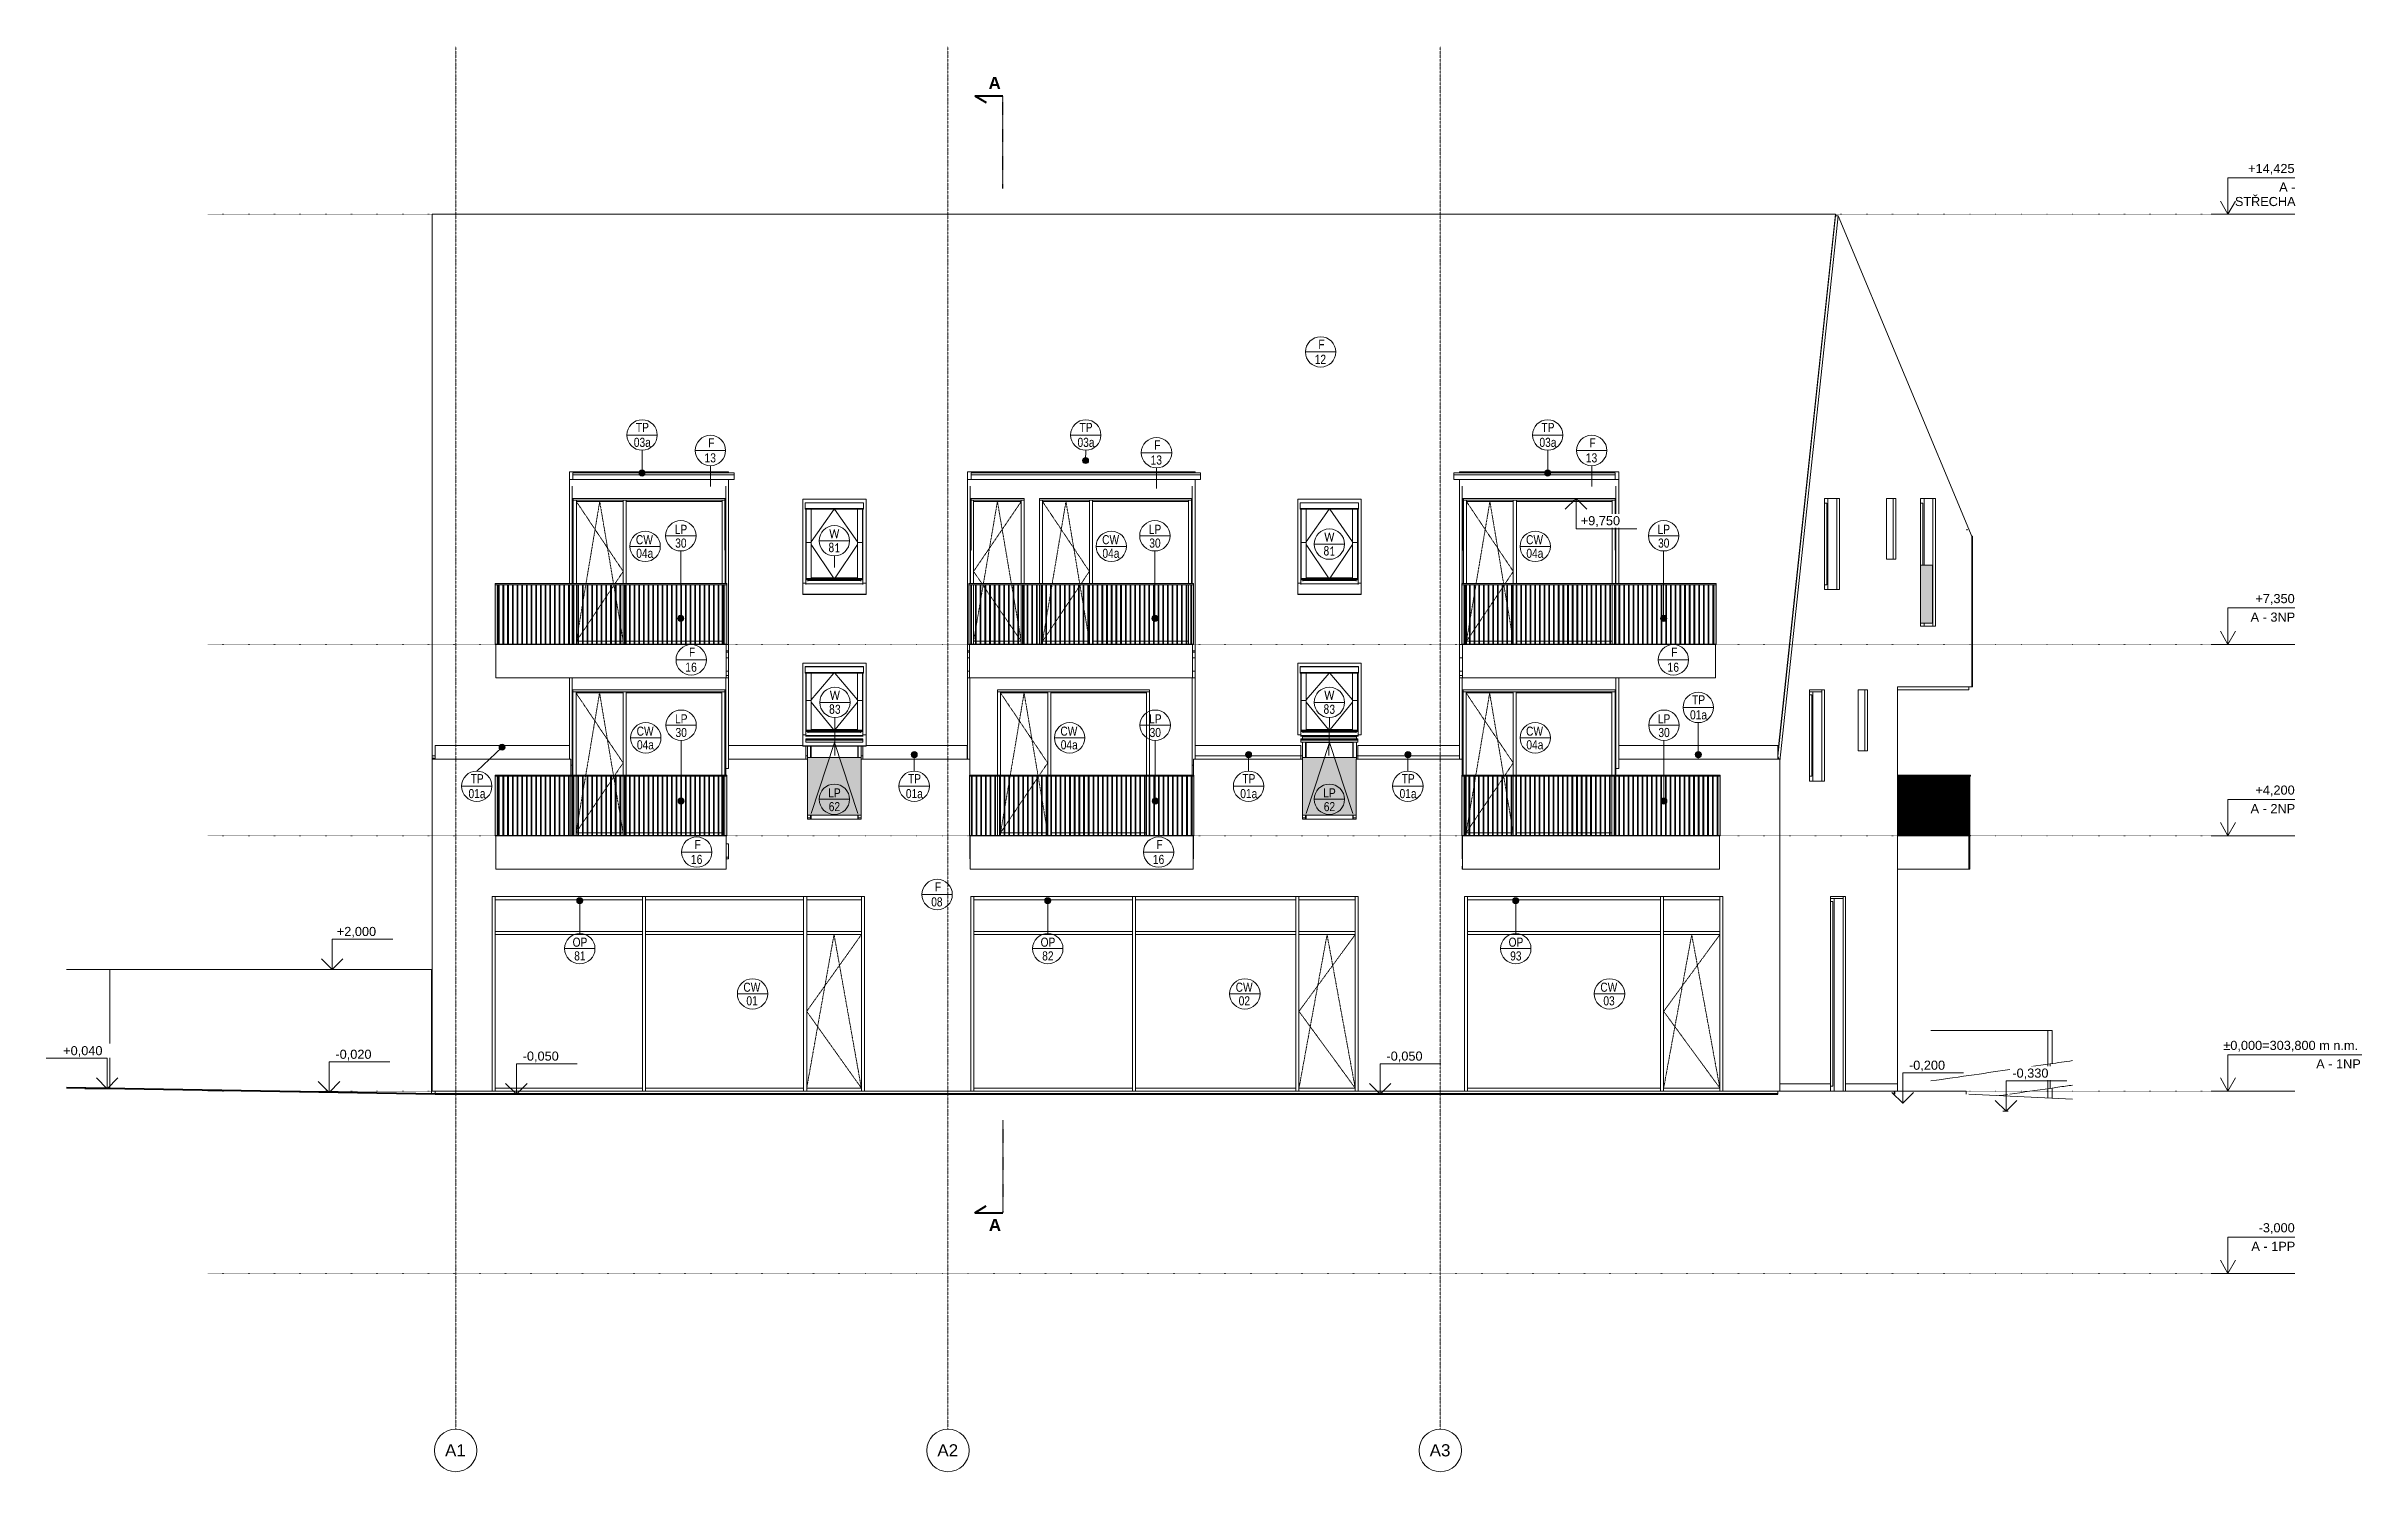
# Model space of a CAD drawing. Header units: millimetres. Extents: x -6736 to 224393, y -6260 to 72638.
# Drawn here: x -6736 to 31360, y -6260 to 17188 of the extents above; entities that cross this region are included whole.
import ezdxf

# ---------------------------------------------------------------- set-up
doc = ezdxf.new("R2010")
doc.units = ezdxf.units.MM
for name, pattern in [('HA_Dash_2mm-S1mm', [2, 1, -1]), ('HA_DashDot_10mm-S3mm', [10, 4, -3, 0, -3]), ('HA_DashDot_4mm-S1mm', [4, 2, -1, 0, -1]), ('HA_Dot-S4mm', [4, 0, -4])]:
    doc.linetypes.add(name, pattern=pattern)
for name, color, linetype, lineweight in [('A-CLNG-____-OTLN', 9, 'Continuous', 9), ('A-DETL-____-OTLN', 9, 'Continuous', 25), ('A-DETL-____-THIN', 9, 'Continuous', 9), ('A-DETL-____-WIDE', 9, 'Continuous', 40), ('A-DOOR-____-OTLN', 9, 'Continuous', 9), ('A-FLOR-____-OTLN', 9, 'Continuous', 9), ('A-FLOR-____-OVHD', 9, 'HA_DashDot_4mm-S1mm', 25), ('A-FLOR-HRAL-IDEN', 9, 'Continuous', 9), ('A-FLOR-HRAL-OTLN', 9, 'Continuous', 9), ('A-FLOR-LEVL-OTLN', 9, 'Continuous', 9), ('A-GENM-____-IDEN', 9, 'Continuous', 9), ('A-GENM-____-OTLN', 9, 'Continuous', 9), ('A-GLAZ-____-IDEN', 9, 'Continuous', 9), ('A-GLAZ-____-OTLN', 9, 'Continuous', 5), ('A-GLAZ-CURT-OTLN', 9, 'Continuous', 5), ('A-GLAZ-CWMG-OTLN', 9, 'Continuous', 5), ('A-ROOF-____-OTLN', 9, 'Continuous', 9), ('A-WALL-____-IDEN', 9, 'Continuous', 9), ('A-WALL-____-OTLN', 9, 'Continuous', 9), ('G-____-____-DIMS', 9, 'Continuous', 5), ('G-____-____-TEXT', 9, 'Continuous', 5), ('S-GRID-____-IDEN', 9, 'Continuous', 9), ('S-GRID-____-OTLN', 9, 'Continuous', 5)]:
    doc.layers.add(name, color=color, linetype=linetype, lineweight=lineweight)
doc.styles.add('Arial', font='arial.ttf', dxfattribs={"height": 150})
doc.styles.add('Arial_1', font='arial.ttf', dxfattribs={"height": 200})
doc.styles.add('Arial_2', font='arial.ttf', dxfattribs={"width": 0.8, "height": 150})
doc.styles.add('Arial_B', font='arialbd.ttf', dxfattribs={"height": 200})
doc.styles.add('Calibri', font='calibri.ttf', dxfattribs={"width": 0.8, "height": 150})

msp = doc.modelspace()

# ---------------------------------------------------------------- texts
at = {"layer": 'A-FLOR-HRAL-IDEN', "lineweight": 5, "char_height": 150, "attachment_point": 1, "style": 'Arial_2'}
for s, insert, width in [('LP', (6130, 4981), 250.13), ('LP', (14275, 4981), 250.13), ('62', (6138, 4756), 230.89), ('62', (14283, 4756), 230.89)]:
    msp.add_mtext(s, dxfattribs=dict(at, insert=insert, width=width))
at = {"layer": 'A-FLOR-LEVL-OTLN', "lineweight": 5, "char_height": 150, "attachment_point": 1, "style": 'Arial'}
for s, insert, width in [('+14,425', (29492, 15253), 945.99), ('A -', (30002, 14948), 328.69), ('ST', (29274, 14710), 320.67), ('ŘECHA', (29539, 14710), 889.87), ('+7,350', (29611, 8178), 801.69), ('A - 3NP', (29532, 7873), 897.89), ('+4,200', (29611, 5028), 801.69), ('A - 2NP', (29532, 4723), 897.89), ('±0,000=303,800 m n.m.', (29083, 828), 2749.79), ('A - 1NP', (30611, 523), 897.89), ('-3,000', (29664, -2172), 737.55), ('A - 1PP', (29545, -2477), 881.86)]:
    msp.add_mtext(s, dxfattribs=dict(at, insert=insert, width=width))
at = {"layer": 'A-GENM-____-IDEN', "lineweight": 5, "char_height": 150, "attachment_point": 1, "style": 'Arial_2'}
for s, insert, width in [('03a', (2931, 10748), 339.92), ('TP', (2965, 10994), 256.54), ('03a', (10231, 10748), 339.92), ('TP', (10265, 10994), 256.54), ('03a', (17831, 10748), 339.92), ('TP', (17865, 10994), 256.54), ('LP', (3604, 9317), 250.13), ('LP', (11404, 9317), 250.13), ('LP', (19775, 9317), 250.13), ('30', (3612, 9091), 230.89), ('30', (11412, 9091), 230.89), ('30', (19783, 9091), 230.89), ('TP', (20343, 6512), 256.54), ('LP', (3609, 6200), 250.13), ('LP', (11409, 6200), 250.13), ('LP', (19780, 6200), 250.13), ('01a', (20309, 6266), 339.92), ('30', (3617, 5975), 230.89), ('30', (11417, 5975), 230.89), ('30', (19788, 5975), 230.89), ('01a', (211, 4970), 339.92), ('TP', (246, 5215), 256.54), ('01a', (7407, 4970), 339.92), ('TP', (7442, 5215), 256.54), ('01a', (12909, 4970), 339.92), ('TP', (12943, 5215), 256.54), ('01a', (15530, 4970), 339.92), ('TP', (15565, 5215), 256.54), ('OP', (1924, 2526), 295.02), ('81', (1950, 2300), 230.89), ('OP', (9624, 2526), 295.02), ('82', (9650, 2300), 230.89), ('OP', (17324, 2526), 295.02), ('93', (17350, 2300), 230.89)]:
    msp.add_mtext(s, dxfattribs=dict(at, insert=insert, width=width))
at = {"layer": 'A-GLAZ-____-IDEN', "lineweight": 5, "char_height": 150, "attachment_point": 1, "style": 'Calibri'}
for s, insert, width in [('\\fCalibri|b0|i0|c254|p34|;\\W.8;W', (6146, 9244), 211.65), ('\\fCalibri|b0|i0|c254|p34|;\\W.8;W', (14291, 9189), 211.65), ('81', (6133, 9016), 243.71), ('81', (14278, 8961), 243.71), ('\\fCalibri|b0|i0|c254|p34|;\\W.8;W', (6156, 6586), 211.65), ('\\fCalibri|b0|i0|c254|p34|;\\W.8;W', (14291, 6586), 211.65), ('83', (6143, 6357), 243.71), ('83', (14278, 6357), 243.71)]:
    msp.add_mtext(s, dxfattribs=dict(at, insert=insert, width=width))
at = {"layer": 'A-WALL-____-IDEN', "lineweight": 5, "char_height": 150, "attachment_point": 1, "style": 'Arial_2'}
for s, insert, width in [('CW', (2965, 9147), 352.74), ('CW', (10636, 9147), 352.74), ('CW', (17611, 9147), 352.74), ('04a', (2971, 8923), 339.92), ('04a', (10641, 8923), 339.92), ('04a', (17616, 8923), 339.92), ('CW', (2977, 5997), 352.74), ('04a', (2982, 5773), 339.92), ('CW', (9949, 5997), 352.74), ('04a', (9955, 5773), 339.92), ('CW', (17611, 5997), 352.74), ('04a', (17616, 5773), 339.92), ('CW', (4733, 1785), 352.74), ('01', (4783, 1561), 230.89), ('CW', (12833, 1785), 352.74), ('02', (12883, 1561), 230.89), ('CW', (18833, 1785), 352.74), ('03', (18883, 1561), 230.89)]:
    msp.add_mtext(s, dxfattribs=dict(at, insert=insert, width=width))
at = {"layer": 'G-____-____-TEXT', "color": 7, "lineweight": 9, "attachment_point": 1}
for s, insert, char_height, width, style in [('\\fArial|b1|i0|c254|p34|;A', (8767, 16684), 200, 248.52, 'Arial_B'), ('\\fArial|b0|i0|c254|p34|;\\W.8;F', (14194, 12361), 150, 128.27, 'Arial_2'), ('12', (14134, 12114), 150, 230.89, 'Arial_2'), ('\\fArial|b0|i0|c254|p34|;\\W.8;F', (4154, 10740), 150, 128.27, 'Arial_2'), ('\\fArial|b0|i0|c254|p34|;\\W.8;F', (11494, 10704), 150, 128.27, 'Arial_2'), ('\\fArial|b0|i0|c254|p34|;\\W.8;F', (18654, 10740), 150, 128.27, 'Arial_2'), ('\\fArial|b0|i0|c254|p34|;\\W.8;1', (4094, 10493), 150, 115.44, 'Arial_2'), ('\\fArial|b0|i0|c254|p34|;\\W.8;3', (4189, 10493), 150, 115.44, 'Arial_2'), ('13', (11434, 10457), 150, 230.89, 'Arial_2'), ('\\fArial|b0|i0|c254|p34|;\\W.8;1', (18594, 10493), 150, 115.44, 'Arial_2'), ('\\fArial|b0|i0|c254|p34|;\\W.8;3', (18689, 10493), 150, 115.44, 'Arial_2'), ('\\fArial|b0|i0|c254|p34|;\\W.8;F', (3839, 7295), 150, 128.27, 'Arial_2'), ('\\fArial|b0|i0|c254|p34|;\\W.8;F', (19999, 7295), 150, 128.27, 'Arial_2'), ('\\fArial|b0|i0|c254|p34|;\\W.8;1', (3778, 7049), 150, 115.44, 'Arial_2'), ('\\fArial|b0|i0|c254|p34|;\\W.8;6', (3874, 7049), 150, 115.44, 'Arial_2'), ('\\fArial|b0|i0|c254|p34|;\\W.8;1', (19938, 7049), 150, 115.44, 'Arial_2'), ('\\fArial|b0|i0|c254|p34|;\\W.8;6', (20034, 7049), 150, 115.44, 'Arial_2'), ('\\fArial|b0|i0|c254|p34|;\\W.8;1', (3869, 3887), 150, 115.44, 'Arial_2'), ('\\fArial|b0|i0|c254|p34|;\\W.8;F', (3930, 4134), 150, 128.27, 'Arial_2'), ('\\fArial|b0|i0|c254|p34|;\\W.8;6', (3965, 3887), 150, 115.44, 'Arial_2'), ('\\fArial|b0|i0|c254|p34|;\\W.8;1', (11469, 3887), 150, 115.44, 'Arial_2'), ('\\fArial|b0|i0|c254|p34|;\\W.8;F', (11530, 4134), 150, 128.27, 'Arial_2'), ('\\fArial|b0|i0|c254|p34|;\\W.8;6', (11565, 3887), 150, 115.44, 'Arial_2'), ('\\fArial|b0|i0|c254|p34|;\\W.8;F', (7885, 3436), 150, 128.27, 'Arial_2'), ('08', (7824, 3189), 150, 230.89, 'Arial_2'), ('\\fArial|b1|i0|c254|p34|;A', (8772, -2101), 200, 248.52, 'Arial_B')]:
    msp.add_mtext(s, dxfattribs=dict(at, insert=insert, char_height=char_height, width=width, style=style))
at = {"layer": 'S-GRID-____-IDEN', "lineweight": 5, "char_height": 200, "width": 424.89, "attachment_point": 1, "style": 'Arial_1'}
for s, insert in [('A1', (-175, -5808)), ('A2', (7925, -5808)), ('A3', (16025, -5808))]:
    msp.add_mtext(s, dxfattribs=dict(at, insert=insert))

# ---------------------------------------------------------------- blocks, each defined once
blk = doc.blocks.new('HA_WD_SinglePanel - 1000x3200-2168126-A_pohled jižní_DPS pohled')
at = {"layer": 'A-GLAZ-____-OTLN', "color": 250}
for p, q in [((22622, 3120), (22661, 3120)), ((22661, 3120), (22661, 80)), ((22680, 0), (22680, 3170)), ((22661, 80), (22622, 80))]:
    blk.add_line(p, q, dxfattribs=at)
blk = doc.blocks.new('HA_WD_SinglePanel - 1000x1500-2168128-A_pohled jižní_DPS pohled')
at = {"layer": 'A-GLAZ-____-OTLN', "color": 250}
for p, q in [((22273, 6520), (22311, 6520)), ((22311, 6520), (22311, 5180)), ((22331, 5100), (22331, 6570)), ((22311, 5180), (22273, 5180))]:
    blk.add_line(p, q, dxfattribs=at)
blk = doc.blocks.new('HA_WD_SinglePanel - 1000x1500-V1-A_pohled jižní_DPS pohled')
at = {"layer": 'A-GLAZ-____-OTLN', "color": 250}
for p, q in [((22520, 9670), (22559, 9670)), ((22559, 9670), (22559, 8330)), ((22578, 8250), (22578, 9750)), ((22559, 8330), (22520, 8330))]:
    blk.add_line(p, q, dxfattribs=at)
blk = doc.blocks.new('HA_WD_SinglePanel - 1000x2100-2168132-A_pohled jižní_DPS pohled')
at = {"layer": 'A-GLAZ-____-OTLN', "color": 250}
for p, q in [((24102, 9670), (24140, 9670)), ((24140, 9670), (24140, 8650)), ((24160, 8650), (24160, 9750)), ((24160, 7650), (24160, 7700))]:
    blk.add_line(p, q, dxfattribs=at)
blk = doc.blocks.new('Roof-Windows_VELUX_VFE - VFE size 940x1370 _PK38__67_26-1838227-A_pohled jižní_DPS pohled')
at = {"layer": 'A-GLAZ-____-OTLN', "color": 250}
for p, q in [((5760, 5838), (5760, 5842)), ((5760, 5836), (5760, 5838)), ((6700, 5838), (5760, 5838)), ((5760, 5784), (5760, 5795)), ((6700, 5795), (5760, 5795)), ((5760, 5783), (5760, 5784)), ((6700, 5784), (5760, 5784)), ((5760, 5775), (5760, 5783)), ((6700, 5783), (5760, 5783)), ((5760, 5742), (5760, 5775)), ((5760, 5775), (6700, 5775)), ((5760, 5742), (6700, 5742)), ((6230, 5738), (5846, 4566)), ((6614, 4566), (6230, 5738)), ((6700, 5842), (6700, 5838)), ((6700, 5838), (6700, 5836)), ((6700, 5795), (6700, 5784)), ((6700, 5784), (6700, 5783)), ((6700, 5783), (6700, 5775)), ((6700, 5775), (6700, 5742)), ((5836, 5677), (5836, 5489)), ((5846, 5677), (5846, 5489)), ((6614, 5489), (6614, 5677)), ((6624, 5489), (6624, 5677)), ((5836, 4495), (5787, 4495)), ((5836, 4539), (5836, 4495)), ((5836, 4475), (5836, 4495)), ((5846, 4539), (5846, 4475)), ((5846, 4477), (6614, 4477)), ((6614, 4475), (6614, 4539)), ((6624, 4495), (6624, 4539)), ((6624, 4475), (6624, 4495)), ((6673, 4495), (6624, 4495))]:
    blk.add_line(p, q, dxfattribs=at)
blk = doc.blocks.new('Roof-Windows_VELUX_VFE - VFE size 940x1370 _PK38__67_26-2206238-A_pohled jižní_DPS pohled')
at = {"layer": 'A-GLAZ-____-OTLN', "color": 250}
for p, q in [((13905, 5838), (13905, 5842)), ((13905, 5834), (13905, 5838)), ((14845, 5838), (13905, 5838)), ((13905, 5784), (13905, 5795)), ((14845, 5795), (13905, 5795)), ((13905, 5783), (13905, 5784)), ((14845, 5784), (13905, 5784)), ((13905, 5775), (13905, 5783)), ((14845, 5783), (13905, 5783)), ((13905, 5742), (13905, 5775)), ((13905, 5775), (14845, 5775)), ((13905, 5742), (14845, 5742)), ((14819, 5830), (13931, 5830)), ((13981, 5742), (13981, 5489)), ((13991, 5742), (13991, 5489)), ((13991, 4566), (14375, 5737)), ((14759, 5737), (13991, 5737)), ((14375, 5737), (14759, 4566)), ((14759, 5489), (14759, 5742)), ((14769, 5489), (14769, 5742)), ((14845, 5842), (14845, 5838)), ((14845, 5838), (14845, 5834)), ((14845, 5795), (14845, 5784)), ((14845, 5784), (14845, 5783)), ((14845, 5783), (14845, 5775)), ((14845, 5775), (14845, 5742)), ((13981, 4495), (13932, 4495)), ((13981, 4539), (13981, 4495)), ((13981, 4495), (13981, 4475)), ((13991, 4539), (13991, 4475)), ((13991, 4477), (14759, 4477)), ((14759, 4475), (14759, 4539)), ((14769, 4495), (14769, 4539)), ((14769, 4495), (14769, 4475)), ((14818, 4495), (14769, 4495))]:
    blk.add_line(p, q, dxfattribs=at)
blk = doc.blocks.new('Railing - 40 x12 mm-1473179-A_pohled jižní_DPS pohled')
at = {"layer": 'A-FLOR-HRAL-OTLN'}
blk.add_hatch(color=256, dxfattribs=at).paths.add_polyline_path([(4428, 4205), (4460, 4205), (4460, 5180), (4420, 5180), (4420, 4205)])
at = {"layer": 'A-FLOR-HRAL-OTLN', "color": 7}
for p, q in [((4420, 4205), (4420, 5180)), ((4460, 5180), (4460, 4205))]:
    blk.add_line(p, q, dxfattribs=at)
blk = doc.blocks.new('Railing - 40 x12 mm-V2-A_pohled jižní_DPS pohled')
at = {"layer": 'A-FLOR-HRAL-OTLN'}
blk.add_hatch(color=256, dxfattribs=at).paths.add_polyline_path([(4409, 4205), (4409, 5180), (4397, 5180), (4397, 4205)])
at = {"layer": 'A-FLOR-HRAL-OTLN', "color": 7}
for p, q in [((4409, 5180), (4397, 5180)), ((4397, 5180), (4397, 4205)), ((4409, 4205), (4409, 5180)), ((4397, 4205), (4409, 4205))]:
    blk.add_line(p, q, dxfattribs=at)
blk = doc.blocks.new('Railing - 40 x12 mm-V3-A_pohled jižní_DPS pohled')
at = {"layer": 'A-FLOR-HRAL-OTLN'}
blk.add_hatch(color=256, dxfattribs=at).paths.add_polyline_path([(690, 4205), (690, 5180), (650, 5180), (650, 4205), (689, 4205)])
at = {"layer": 'A-FLOR-HRAL-OTLN', "color": 7}
for p, q in [((650, 4205), (650, 5180)), ((690, 5180), (690, 4205))]:
    blk.add_line(p, q, dxfattribs=at)
blk = doc.blocks.new('Railing - Railing-1473194-A_pohled jižní_DPS pohled')
at = {"layer": 'A-FLOR-HRAL-OTLN'}
blk.add_hatch(color=256, dxfattribs=at).paths.add_polyline_path([(4428, 4200), (4460, 4200), (4460, 4205), (650, 4205), (650, 4200), (4299, 4200)])
at = {"layer": 'A-FLOR-HRAL-OTLN', "color": 7}
for p, q in [((650, 4200), (650, 4205)), ((650, 4205), (4460, 4205)), ((4460, 4200), (650, 4200)), ((4460, 4200), (4460, 4205))]:
    blk.add_line(p, q, dxfattribs=at)
for name, p in [('Railing - 40 x12 mm-V3-A_pohled jižní_DPS pohled', (0, 0)), ('Railing - 40 x12 mm-V2-A_pohled jižní_DPS pohled', (-3696, 0)), ('Railing - 40 x12 mm-V2-A_pohled jižní_DPS pohled', (-3619, 0)), ('Railing - 40 x12 mm-V2-A_pohled jižní_DPS pohled', (-3542, 0)), ('Railing - 40 x12 mm-V2-A_pohled jižní_DPS pohled', (-3465, 0)), ('Railing - 40 x12 mm-V2-A_pohled jižní_DPS pohled', (-3388, 0)), ('Railing - 40 x12 mm-V2-A_pohled jižní_DPS pohled', (-3311, 0)), ('Railing - 40 x12 mm-V2-A_pohled jižní_DPS pohled', (-3234, 0)), ('Railing - 40 x12 mm-V2-A_pohled jižní_DPS pohled', (-3157, 0)), ('Railing - 40 x12 mm-V2-A_pohled jižní_DPS pohled', (-3080, 0)), ('Railing - 40 x12 mm-V2-A_pohled jižní_DPS pohled', (-3003, 0)), ('Railing - 40 x12 mm-V2-A_pohled jižní_DPS pohled', (-2926, 0)), ('Railing - 40 x12 mm-V2-A_pohled jižní_DPS pohled', (-2849, 0)), ('Railing - 40 x12 mm-V2-A_pohled jižní_DPS pohled', (-2772, 0)), ('Railing - 40 x12 mm-V2-A_pohled jižní_DPS pohled', (-2695, 0)), ('Railing - 40 x12 mm-V2-A_pohled jižní_DPS pohled', (-2618, 0)), ('Railing - 40 x12 mm-V2-A_pohled jižní_DPS pohled', (-2541, 0)), ('Railing - 40 x12 mm-V2-A_pohled jižní_DPS pohled', (-2464, 0)), ('Railing - 40 x12 mm-V2-A_pohled jižní_DPS pohled', (-2387, 0)), ('Railing - 40 x12 mm-V2-A_pohled jižní_DPS pohled', (-2310, 0)), ('Railing - 40 x12 mm-V2-A_pohled jižní_DPS pohled', (-2233, 0)), ('Railing - 40 x12 mm-V2-A_pohled jižní_DPS pohled', (-2156, 0)), ('Railing - 40 x12 mm-V2-A_pohled jižní_DPS pohled', (-2079, 0)), ('Railing - 40 x12 mm-V2-A_pohled jižní_DPS pohled', (-2002, 0)), ('Railing - 40 x12 mm-V2-A_pohled jižní_DPS pohled', (-1925, 0)), ('Railing - 40 x12 mm-V2-A_pohled jižní_DPS pohled', (-1848, 0)), ('Railing - 40 x12 mm-V2-A_pohled jižní_DPS pohled', (-1771, 0)), ('Railing - 40 x12 mm-V2-A_pohled jižní_DPS pohled', (-1694, 0)), ('Railing - 40 x12 mm-V2-A_pohled jižní_DPS pohled', (-1617, 0)), ('Railing - 40 x12 mm-V2-A_pohled jižní_DPS pohled', (-1540, 0)), ('Railing - 40 x12 mm-V2-A_pohled jižní_DPS pohled', (-1463, 0)), ('Railing - 40 x12 mm-V2-A_pohled jižní_DPS pohled', (-1386, 0)), ('Railing - 40 x12 mm-V2-A_pohled jižní_DPS pohled', (-1309, 0)), ('Railing - 40 x12 mm-V2-A_pohled jižní_DPS pohled', (-1232, 0)), ('Railing - 40 x12 mm-V2-A_pohled jižní_DPS pohled', (-1155, 0)), ('Railing - 40 x12 mm-V2-A_pohled jižní_DPS pohled', (-1078, 0)), ('Railing - 40 x12 mm-V2-A_pohled jižní_DPS pohled', (-1001, 0)), ('Railing - 40 x12 mm-V2-A_pohled jižní_DPS pohled', (-924, 0)), ('Railing - 40 x12 mm-V2-A_pohled jižní_DPS pohled', (-847, 0)), ('Railing - 40 x12 mm-V2-A_pohled jižní_DPS pohled', (-770, 0)), ('Railing - 40 x12 mm-V2-A_pohled jižní_DPS pohled', (-693, 0)), ('Railing - 40 x12 mm-V2-A_pohled jižní_DPS pohled', (-616, 0)), ('Railing - 40 x12 mm-V2-A_pohled jižní_DPS pohled', (-539, 0)), ('Railing - 40 x12 mm-V2-A_pohled jižní_DPS pohled', (-462, 0)), ('Railing - 40 x12 mm-V2-A_pohled jižní_DPS pohled', (-385, 0)), ('Railing - 40 x12 mm-V2-A_pohled jižní_DPS pohled', (-308, 0)), ('Railing - 40 x12 mm-V2-A_pohled jižní_DPS pohled', (-231, 0)), ('Railing - 40 x12 mm-V2-A_pohled jižní_DPS pohled', (-154, 0)), ('Railing - 40 x12 mm-V2-A_pohled jižní_DPS pohled', (-77, 0)), ('Railing - 40 x12 mm-V2-A_pohled jižní_DPS pohled', (0, 0)), ('Railing - 40 x12 mm-1473179-A_pohled jižní_DPS pohled', (0, 0))]:
    blk.add_blockref(name, p)
blk = doc.blocks.new('Top Rail Type - Top Rail_Internal_-1473448-A_pohled jižní_DPS pohled')
at = {"layer": 'A-FLOR-HRAL-OTLN'}
blk.add_hatch(color=256, dxfattribs=at).paths.add_polyline_path([(4428, 5180), (4460, 5180), (4460, 5200), (650, 5200), (650, 5180), (3912, 5180)])
at = {"layer": 'A-FLOR-HRAL-OTLN', "color": 7}
for p, q in [((650, 5180), (650, 5200)), ((4460, 5200), (650, 5200)), ((4460, 5180), (650, 5180)), ((4460, 5180), (4460, 5200))]:
    blk.add_line(p, q, dxfattribs=at)
blk = doc.blocks.new('Railing - 40 x12 mm-V4-A_pohled jižní_DPS pohled')
at = {"layer": 'A-FLOR-HRAL-OTLN'}
blk.add_hatch(color=256, dxfattribs=at).paths.add_polyline_path([(12145, 4205), (12145, 5180), (12115, 5180), (12115, 4205)])
at = {"layer": 'A-FLOR-HRAL-OTLN', "color": 7}
blk.add_line((12145, 5180), (12145, 4205), dxfattribs=at)
blk = doc.blocks.new('Railing - 40 x12 mm-V5-A_pohled jižní_DPS pohled')
at = {"layer": 'A-FLOR-HRAL-OTLN'}
blk.add_hatch(color=256, dxfattribs=at).paths.add_polyline_path([(8484, 4205), (8484, 5180), (8455, 5180), (8455, 4205)])
at = {"layer": 'A-FLOR-HRAL-OTLN', "color": 7}
blk.add_line((8455, 4205), (8455, 5180), dxfattribs=at)
blk = doc.blocks.new('Railing - Railing-1473463-A_pohled jižní_DPS pohled')
at = {"layer": 'A-FLOR-HRAL-OTLN'}
blk.add_hatch(color=256, dxfattribs=at).paths.add_polyline_path([(10100, 4200), (12145, 4200), (12145, 4205), (8455, 4205), (8455, 4200), (9584, 4200)])
at = {"layer": 'A-FLOR-HRAL-OTLN', "color": 7}
for p, q in [((8455, 4200), (8455, 4205)), ((8455, 4205), (12145, 4205)), ((12145, 4200), (8455, 4200)), ((12145, 4200), (12145, 4205))]:
    blk.add_line(p, q, dxfattribs=at)
for name, p in [('Railing - 40 x12 mm-V5-A_pohled jižní_DPS pohled', (0, 0)), ('Railing - 40 x12 mm-V2-A_pohled jižní_DPS pohled', (4087, 0)), ('Railing - 40 x12 mm-V2-A_pohled jižní_DPS pohled', (4164, 0)), ('Railing - 40 x12 mm-V2-A_pohled jižní_DPS pohled', (4241, 0)), ('Railing - 40 x12 mm-V2-A_pohled jižní_DPS pohled', (4318, 0)), ('Railing - 40 x12 mm-V2-A_pohled jižní_DPS pohled', (4395, 0)), ('Railing - 40 x12 mm-V2-A_pohled jižní_DPS pohled', (4472, 0)), ('Railing - 40 x12 mm-V2-A_pohled jižní_DPS pohled', (4549, 0)), ('Railing - 40 x12 mm-V2-A_pohled jižní_DPS pohled', (4626, 0)), ('Railing - 40 x12 mm-V2-A_pohled jižní_DPS pohled', (4703, 0)), ('Railing - 40 x12 mm-V2-A_pohled jižní_DPS pohled', (4780, 0)), ('Railing - 40 x12 mm-V2-A_pohled jižní_DPS pohled', (4857, 0)), ('Railing - 40 x12 mm-V2-A_pohled jižní_DPS pohled', (4934, 0)), ('Railing - 40 x12 mm-V2-A_pohled jižní_DPS pohled', (5011, 0)), ('Railing - 40 x12 mm-V2-A_pohled jižní_DPS pohled', (5088, 0)), ('Railing - 40 x12 mm-V2-A_pohled jižní_DPS pohled', (5165, 0)), ('Railing - 40 x12 mm-V2-A_pohled jižní_DPS pohled', (5242, 0)), ('Railing - 40 x12 mm-V2-A_pohled jižní_DPS pohled', (5319, 0)), ('Railing - 40 x12 mm-V2-A_pohled jižní_DPS pohled', (5396, 0)), ('Railing - 40 x12 mm-V2-A_pohled jižní_DPS pohled', (5473, 0)), ('Railing - 40 x12 mm-V2-A_pohled jižní_DPS pohled', (5550, 0)), ('Railing - 40 x12 mm-V2-A_pohled jižní_DPS pohled', (5627, 0)), ('Railing - 40 x12 mm-V2-A_pohled jižní_DPS pohled', (5704, 0)), ('Railing - 40 x12 mm-V2-A_pohled jižní_DPS pohled', (5781, 0)), ('Railing - 40 x12 mm-V2-A_pohled jižní_DPS pohled', (5858, 0)), ('Railing - 40 x12 mm-V2-A_pohled jižní_DPS pohled', (5935, 0)), ('Railing - 40 x12 mm-V2-A_pohled jižní_DPS pohled', (6012, 0)), ('Railing - 40 x12 mm-V2-A_pohled jižní_DPS pohled', (6089, 0)), ('Railing - 40 x12 mm-V2-A_pohled jižní_DPS pohled', (6166, 0)), ('Railing - 40 x12 mm-V2-A_pohled jižní_DPS pohled', (6243, 0)), ('Railing - 40 x12 mm-V2-A_pohled jižní_DPS pohled', (6320, 0)), ('Railing - 40 x12 mm-V2-A_pohled jižní_DPS pohled', (6397, 0)), ('Railing - 40 x12 mm-V2-A_pohled jižní_DPS pohled', (6474, 0)), ('Railing - 40 x12 mm-V2-A_pohled jižní_DPS pohled', (6551, 0)), ('Railing - 40 x12 mm-V2-A_pohled jižní_DPS pohled', (6628, 0)), ('Railing - 40 x12 mm-V2-A_pohled jižní_DPS pohled', (6705, 0)), ('Railing - 40 x12 mm-V2-A_pohled jižní_DPS pohled', (6782, 0)), ('Railing - 40 x12 mm-V2-A_pohled jižní_DPS pohled', (6859, 0)), ('Railing - 40 x12 mm-V2-A_pohled jižní_DPS pohled', (6936, 0)), ('Railing - 40 x12 mm-V2-A_pohled jižní_DPS pohled', (7014, 0)), ('Railing - 40 x12 mm-V2-A_pohled jižní_DPS pohled', (7090, 0)), ('Railing - 40 x12 mm-V2-A_pohled jižní_DPS pohled', (7167, 0)), ('Railing - 40 x12 mm-V2-A_pohled jižní_DPS pohled', (7244, 0)), ('Railing - 40 x12 mm-V2-A_pohled jižní_DPS pohled', (7321, 0)), ('Railing - 40 x12 mm-V2-A_pohled jižní_DPS pohled', (7398, 0)), ('Railing - 40 x12 mm-V2-A_pohled jižní_DPS pohled', (7475, 0)), ('Railing - 40 x12 mm-V2-A_pohled jižní_DPS pohled', (7552, 0)), ('Railing - 40 x12 mm-V2-A_pohled jižní_DPS pohled', (7629, 0)), ('Railing - 40 x12 mm-V2-A_pohled jižní_DPS pohled', (7706, 0)), ('Railing - 40 x12 mm-V4-A_pohled jižní_DPS pohled', (0, 0))]:
    blk.add_blockref(name, p)
blk = doc.blocks.new('Top Rail Type - Top Rail_Internal_-1473487-A_pohled jižní_DPS pohled')
at = {"layer": 'A-FLOR-HRAL-OTLN'}
blk.add_hatch(color=256, dxfattribs=at).paths.add_polyline_path([(9455, 5180), (12145, 5180), (12145, 5200), (8455, 5200), (8455, 5180), (9326, 5180)])
at = {"layer": 'A-FLOR-HRAL-OTLN', "color": 7}
for p, q in [((8455, 5180), (8455, 5200)), ((12145, 5200), (8455, 5200)), ((12145, 5180), (8455, 5180)), ((12145, 5180), (12145, 5200))]:
    blk.add_line(p, q, dxfattribs=at)
blk = doc.blocks.new('Railing - Railing-1473502-A_pohled jižní_DPS pohled')
at = {"layer": 'A-FLOR-HRAL-OTLN'}
blk.add_hatch(color=256, dxfattribs=at).paths.add_polyline_path([(20800, 4200), (20805, 4200), (20805, 4205), (16555, 4205), (16555, 4200), (20671, 4200)])
at = {"layer": 'A-FLOR-HRAL-OTLN', "color": 7}
for p, q in [((16555, 4200), (16555, 4205)), ((16555, 4205), (20805, 4205)), ((20805, 4200), (16555, 4200)), ((20805, 4200), (20805, 4205))]:
    blk.add_line(p, q, dxfattribs=at)
for name, p in [('Railing - 40 x12 mm-V5-A_pohled jižní_DPS pohled', (8100, 0)), ('Railing - 40 x12 mm-V2-A_pohled jižní_DPS pohled', (12198, 0)), ('Railing - 40 x12 mm-V2-A_pohled jižní_DPS pohled', (12275, 0)), ('Railing - 40 x12 mm-V2-A_pohled jižní_DPS pohled', (12352, 0)), ('Railing - 40 x12 mm-V2-A_pohled jižní_DPS pohled', (12429, 0)), ('Railing - 40 x12 mm-V2-A_pohled jižní_DPS pohled', (12506, 0)), ('Railing - 40 x12 mm-V2-A_pohled jižní_DPS pohled', (12583, 0)), ('Railing - 40 x12 mm-V2-A_pohled jižní_DPS pohled', (12660, 0)), ('Railing - 40 x12 mm-V2-A_pohled jižní_DPS pohled', (12737, 0)), ('Railing - 40 x12 mm-V2-A_pohled jižní_DPS pohled', (12814, 0)), ('Railing - 40 x12 mm-V2-A_pohled jižní_DPS pohled', (12891, 0)), ('Railing - 40 x12 mm-V2-A_pohled jižní_DPS pohled', (12968, 0)), ('Railing - 40 x12 mm-V2-A_pohled jižní_DPS pohled', (13045, 0)), ('Railing - 40 x12 mm-V2-A_pohled jižní_DPS pohled', (13122, 0)), ('Railing - 40 x12 mm-V2-A_pohled jižní_DPS pohled', (13199, 0)), ('Railing - 40 x12 mm-V2-A_pohled jižní_DPS pohled', (13276, 0)), ('Railing - 40 x12 mm-V2-A_pohled jižní_DPS pohled', (13353, 0)), ('Railing - 40 x12 mm-V2-A_pohled jižní_DPS pohled', (13430, 0)), ('Railing - 40 x12 mm-V2-A_pohled jižní_DPS pohled', (13507, 0)), ('Railing - 40 x12 mm-V2-A_pohled jižní_DPS pohled', (13584, 0)), ('Railing - 40 x12 mm-V2-A_pohled jižní_DPS pohled', (13661, 0)), ('Railing - 40 x12 mm-V2-A_pohled jižní_DPS pohled', (13738, 0)), ('Railing - 40 x12 mm-V2-A_pohled jižní_DPS pohled', (13815, 0)), ('Railing - 40 x12 mm-V2-A_pohled jižní_DPS pohled', (13892, 0)), ('Railing - 40 x12 mm-V2-A_pohled jižní_DPS pohled', (13969, 0)), ('Railing - 40 x12 mm-V2-A_pohled jižní_DPS pohled', (14046, 0)), ('Railing - 40 x12 mm-V2-A_pohled jižní_DPS pohled', (14123, 0)), ('Railing - 40 x12 mm-V2-A_pohled jižní_DPS pohled', (14200, 0)), ('Railing - 40 x12 mm-V2-A_pohled jižní_DPS pohled', (14277, 0)), ('Railing - 40 x12 mm-V2-A_pohled jižní_DPS pohled', (14354, 0)), ('Railing - 40 x12 mm-V2-A_pohled jižní_DPS pohled', (14431, 0)), ('Railing - 40 x12 mm-V2-A_pohled jižní_DPS pohled', (14508, 0)), ('Railing - 40 x12 mm-V2-A_pohled jižní_DPS pohled', (14585, 0)), ('Railing - 40 x12 mm-V2-A_pohled jižní_DPS pohled', (14662, 0)), ('Railing - 40 x12 mm-V2-A_pohled jižní_DPS pohled', (14739, 0)), ('Railing - 40 x12 mm-V2-A_pohled jižní_DPS pohled', (14816, 0)), ('Railing - 40 x12 mm-V2-A_pohled jižní_DPS pohled', (14893, 0)), ('Railing - 40 x12 mm-V2-A_pohled jižní_DPS pohled', (14970, 0)), ('Railing - 40 x12 mm-V2-A_pohled jižní_DPS pohled', (15047, 0)), ('Railing - 40 x12 mm-V2-A_pohled jižní_DPS pohled', (15124, 0)), ('Railing - 40 x12 mm-V2-A_pohled jižní_DPS pohled', (15201, 0)), ('Railing - 40 x12 mm-V2-A_pohled jižní_DPS pohled', (15278, 0)), ('Railing - 40 x12 mm-V2-A_pohled jižní_DPS pohled', (15355, 0)), ('Railing - 40 x12 mm-V2-A_pohled jižní_DPS pohled', (15432, 0)), ('Railing - 40 x12 mm-V2-A_pohled jižní_DPS pohled', (15509, 0)), ('Railing - 40 x12 mm-V2-A_pohled jižní_DPS pohled', (15586, 0)), ('Railing - 40 x12 mm-V2-A_pohled jižní_DPS pohled', (15663, 0)), ('Railing - 40 x12 mm-V2-A_pohled jižní_DPS pohled', (15740, 0)), ('Railing - 40 x12 mm-V2-A_pohled jižní_DPS pohled', (15817, 0)), ('Railing - 40 x12 mm-V2-A_pohled jižní_DPS pohled', (15894, 0)), ('Railing - 40 x12 mm-V2-A_pohled jižní_DPS pohled', (15971, 0)), ('Railing - 40 x12 mm-V2-A_pohled jižní_DPS pohled', (16048, 0)), ('Railing - 40 x12 mm-V2-A_pohled jižní_DPS pohled', (16125, 0)), ('Railing - 40 x12 mm-V2-A_pohled jižní_DPS pohled', (16202, 0)), ('Railing - 40 x12 mm-V2-A_pohled jižní_DPS pohled', (16279, 0)), ('Railing - 40 x12 mm-V2-A_pohled jižní_DPS pohled', (16356, 0)), ('Railing - 40 x12 mm-V4-A_pohled jižní_DPS pohled', (8660, 0))]:
    blk.add_blockref(name, p)
blk = doc.blocks.new('Top Rail Type - Top Rail_Internal_-1473526-A_pohled jižní_DPS pohled')
at = {"layer": 'A-FLOR-HRAL-OTLN'}
blk.add_hatch(color=256, dxfattribs=at).paths.add_polyline_path([(20671, 5180), (20805, 5180), (20805, 5200), (16555, 5200), (16555, 5180), (20413, 5180)])
at = {"layer": 'A-FLOR-HRAL-OTLN', "color": 7}
for p, q in [((16555, 5180), (16555, 5200)), ((20805, 5200), (16555, 5200)), ((20805, 5180), (16555, 5180)), ((20805, 5180), (20805, 5200))]:
    blk.add_line(p, q, dxfattribs=at)
blk = doc.blocks.new('Railing - 40 x12 mm-V6-A_pohled jižní_DPS pohled')
at = {"layer": 'A-FLOR-HRAL-OTLN'}
for points in [[(24909, 4205), (24909, 5180), (24893, 5180), (24893, 4205)], [(24912, 4205), (24912, 5180), (24909, 5180), (24909, 4205)]]:
    blk.add_hatch(color=256, dxfattribs=at).paths.add_polyline_path(points)
at = {"layer": 'A-FLOR-HRAL-OTLN', "color": 7}
for p, q in [((24912, 5180), (24909, 5180)), ((24909, 5180), (24909, 4205)), ((24912, 4205), (24912, 5180)), ((24909, 4205), (24912, 4205))]:
    blk.add_line(p, q, dxfattribs=at)
blk = doc.blocks.new('Railing - Railing-1473541-A_pohled jižní_DPS pohled')
at = {"layer": 'A-FLOR-HRAL-OTLN'}
blk.add_hatch(color=256, dxfattribs=at).paths.add_polyline_path([(24924, 4200), (24924, 4205), (23725, 4205), (23725, 4200), (24898, 4200)])
at = {"layer": 'A-FLOR-HRAL-OTLN', "color": 7}
for p, q in [((23725, 4205), (24280, 4205)), ((24281, 4205), (24924, 4205)), ((24924, 4200), (24898, 4200)), ((24924, 4200), (24924, 4205))]:
    blk.add_line(p, q, dxfattribs=at)
for p in [(-1180, 0), (-1161, 0), (-1142, 0), (-1123, 0), (-1104, 0), (-1085, 0), (-1066, 0), (-1047, 0), (-1028, 0), (-1009, 0), (-990, 0), (-971, 0), (-952, 0), (-933, 0), (-914, 0), (-894, 0), (-875, 0), (-856, 0), (-837, 0), (-818, 0), (-799, 0), (-780, 0), (-761, 0), (-742, 0), (-723, 0), (-704, 0), (-685, 0), (-666, 0), (-647, 0), (-628, 0), (-609, 0), (-590, 0), (-571, 0), (-552, 0), (-533, 0), (-514, 0), (-495, 0), (-476, 0), (-457, 0), (-438, 0), (-419, 0), (-400, 0), (-381, 0), (-362, 0), (-343, 0), (-324, 0), (-305, 0), (-285, 0), (-266, 0), (-247, 0), (-228, 0), (-209, 0), (-190, 0), (-171, 0), (-152, 0), (-133, 0), (-114, 0), (-95, 0), (-76, 0), (-57, 0), (-38, 0), (-19, 0), (0, 0)]:
    blk.add_blockref('Railing - 40 x12 mm-V6-A_pohled jižní_DPS pohled', p)
blk = doc.blocks.new('Top Rail Type - Top Rail_Internal_-1473574-A_pohled jižní_DPS pohled')
at = {"layer": 'A-FLOR-HRAL-OTLN'}
blk.add_hatch(color=256, dxfattribs=at).paths.add_polyline_path([(24538, 5180), (24924, 5180), (24924, 5200), (23725, 5200), (23725, 5180), (24280, 5180)])
at = {"layer": 'A-FLOR-HRAL-OTLN', "color": 7}
for p, q in [((24924, 5200), (23725, 5200)), ((24280, 5180), (23725, 5180)), ((24924, 5180), (24281, 5180)), ((24924, 5180), (24924, 5200))]:
    blk.add_line(p, q, dxfattribs=at)
blk = doc.blocks.new('Railing - Railing-1473588-A_pohled jižní_DPS pohled')
at = {"layer": 'A-FLOR-HRAL-OTLN'}
blk.add_hatch(color=256, dxfattribs=at).paths.add_polyline_path([(4428, 7350), (4460, 7350), (4460, 7355), (650, 7355), (650, 7350), (3912, 7350)])
at = {"layer": 'A-FLOR-HRAL-OTLN', "color": 7}
for p, q in [((650, 7350), (650, 7355)), ((650, 7355), (4460, 7355)), ((4460, 7350), (650, 7350)), ((4460, 7350), (4460, 7355))]:
    blk.add_line(p, q, dxfattribs=at)
for name, p in [('Railing - 40 x12 mm-V3-A_pohled jižní_DPS pohled', (0, 3150)), ('Railing - 40 x12 mm-V2-A_pohled jižní_DPS pohled', (-3696, 3150)), ('Railing - 40 x12 mm-V2-A_pohled jižní_DPS pohled', (-3619, 3150)), ('Railing - 40 x12 mm-V2-A_pohled jižní_DPS pohled', (-3542, 3150)), ('Railing - 40 x12 mm-V2-A_pohled jižní_DPS pohled', (-3465, 3150)), ('Railing - 40 x12 mm-V2-A_pohled jižní_DPS pohled', (-3388, 3150)), ('Railing - 40 x12 mm-V2-A_pohled jižní_DPS pohled', (-3311, 3150)), ('Railing - 40 x12 mm-V2-A_pohled jižní_DPS pohled', (-3234, 3150)), ('Railing - 40 x12 mm-V2-A_pohled jižní_DPS pohled', (-3157, 3150)), ('Railing - 40 x12 mm-V2-A_pohled jižní_DPS pohled', (-3080, 3150)), ('Railing - 40 x12 mm-V2-A_pohled jižní_DPS pohled', (-3003, 3150)), ('Railing - 40 x12 mm-V2-A_pohled jižní_DPS pohled', (-2926, 3150)), ('Railing - 40 x12 mm-V2-A_pohled jižní_DPS pohled', (-2849, 3150)), ('Railing - 40 x12 mm-V2-A_pohled jižní_DPS pohled', (-2772, 3150)), ('Railing - 40 x12 mm-V2-A_pohled jižní_DPS pohled', (-2695, 3150)), ('Railing - 40 x12 mm-V2-A_pohled jižní_DPS pohled', (-2618, 3150)), ('Railing - 40 x12 mm-V2-A_pohled jižní_DPS pohled', (-2541, 3150)), ('Railing - 40 x12 mm-V2-A_pohled jižní_DPS pohled', (-2464, 3150)), ('Railing - 40 x12 mm-V2-A_pohled jižní_DPS pohled', (-2387, 3150)), ('Railing - 40 x12 mm-V2-A_pohled jižní_DPS pohled', (-2310, 3150)), ('Railing - 40 x12 mm-V2-A_pohled jižní_DPS pohled', (-2233, 3150)), ('Railing - 40 x12 mm-V2-A_pohled jižní_DPS pohled', (-2156, 3150)), ('Railing - 40 x12 mm-V2-A_pohled jižní_DPS pohled', (-2079, 3150)), ('Railing - 40 x12 mm-V2-A_pohled jižní_DPS pohled', (-2002, 3150)), ('Railing - 40 x12 mm-V2-A_pohled jižní_DPS pohled', (-1925, 3150)), ('Railing - 40 x12 mm-V2-A_pohled jižní_DPS pohled', (-1848, 3150)), ('Railing - 40 x12 mm-V2-A_pohled jižní_DPS pohled', (-1771, 3150)), ('Railing - 40 x12 mm-V2-A_pohled jižní_DPS pohled', (-1694, 3150)), ('Railing - 40 x12 mm-V2-A_pohled jižní_DPS pohled', (-1617, 3150)), ('Railing - 40 x12 mm-V2-A_pohled jižní_DPS pohled', (-1540, 3150)), ('Railing - 40 x12 mm-V2-A_pohled jižní_DPS pohled', (-1463, 3150)), ('Railing - 40 x12 mm-V2-A_pohled jižní_DPS pohled', (-1386, 3150)), ('Railing - 40 x12 mm-V2-A_pohled jižní_DPS pohled', (-1309, 3150)), ('Railing - 40 x12 mm-V2-A_pohled jižní_DPS pohled', (-1232, 3150)), ('Railing - 40 x12 mm-V2-A_pohled jižní_DPS pohled', (-1155, 3150)), ('Railing - 40 x12 mm-V2-A_pohled jižní_DPS pohled', (-1078, 3150)), ('Railing - 40 x12 mm-V2-A_pohled jižní_DPS pohled', (-1001, 3150)), ('Railing - 40 x12 mm-V2-A_pohled jižní_DPS pohled', (-924, 3150)), ('Railing - 40 x12 mm-V2-A_pohled jižní_DPS pohled', (-847, 3150)), ('Railing - 40 x12 mm-V2-A_pohled jižní_DPS pohled', (-770, 3150)), ('Railing - 40 x12 mm-V2-A_pohled jižní_DPS pohled', (-693, 3150)), ('Railing - 40 x12 mm-V2-A_pohled jižní_DPS pohled', (-616, 3150)), ('Railing - 40 x12 mm-V2-A_pohled jižní_DPS pohled', (-539, 3150)), ('Railing - 40 x12 mm-V2-A_pohled jižní_DPS pohled', (-462, 3150)), ('Railing - 40 x12 mm-V2-A_pohled jižní_DPS pohled', (-385, 3150)), ('Railing - 40 x12 mm-V2-A_pohled jižní_DPS pohled', (-308, 3150)), ('Railing - 40 x12 mm-V2-A_pohled jižní_DPS pohled', (-231, 3150)), ('Railing - 40 x12 mm-V2-A_pohled jižní_DPS pohled', (-154, 3150)), ('Railing - 40 x12 mm-V2-A_pohled jižní_DPS pohled', (-77, 3150)), ('Railing - 40 x12 mm-V2-A_pohled jižní_DPS pohled', (0, 3150)), ('Railing - 40 x12 mm-1473179-A_pohled jižní_DPS pohled', (0, 3150))]:
    blk.add_blockref(name, p)
blk = doc.blocks.new('Top Rail Type - Top Rail_Internal_-1473612-A_pohled jižní_DPS pohled')
at = {"layer": 'A-FLOR-HRAL-OTLN'}
blk.add_hatch(color=256, dxfattribs=at).paths.add_polyline_path([(4428, 8330), (4460, 8330), (4460, 8350), (650, 8350), (650, 8330), (3912, 8330)])
at = {"layer": 'A-FLOR-HRAL-OTLN', "color": 7}
for p, q in [((650, 8330), (650, 8350)), ((4460, 8350), (650, 8350)), ((4460, 8330), (650, 8330)), ((4460, 8330), (4460, 8350))]:
    blk.add_line(p, q, dxfattribs=at)
blk = doc.blocks.new('Railing - Railing-1473627-A_pohled jižní_DPS pohled')
at = {"layer": 'A-FLOR-HRAL-OTLN'}
blk.add_hatch(color=256, dxfattribs=at).paths.add_polyline_path([(10100, 7350), (12140, 7350), (12140, 7355), (8445, 7355), (8445, 7350), (9842, 7350)])
at = {"layer": 'A-FLOR-HRAL-OTLN', "color": 7}
for p, q in [((8445, 7350), (8445, 7355)), ((8445, 7355), (12140, 7355)), ((12140, 7350), (8445, 7350)), ((12140, 7350), (12140, 7355))]:
    blk.add_line(p, q, dxfattribs=at)
for name, p in [('Railing - 40 x12 mm-V5-A_pohled jižní_DPS pohled', (-10, 3150)), ('Railing - 40 x12 mm-V2-A_pohled jižní_DPS pohled', (4080, 3150)), ('Railing - 40 x12 mm-V2-A_pohled jižní_DPS pohled', (4157, 3150)), ('Railing - 40 x12 mm-V2-A_pohled jižní_DPS pohled', (4234, 3150)), ('Railing - 40 x12 mm-V2-A_pohled jižní_DPS pohled', (4311, 3150)), ('Railing - 40 x12 mm-V2-A_pohled jižní_DPS pohled', (4388, 3150)), ('Railing - 40 x12 mm-V2-A_pohled jižní_DPS pohled', (4465, 3150)), ('Railing - 40 x12 mm-V2-A_pohled jižní_DPS pohled', (4542, 3150)), ('Railing - 40 x12 mm-V2-A_pohled jižní_DPS pohled', (4619, 3150)), ('Railing - 40 x12 mm-V2-A_pohled jižní_DPS pohled', (4696, 3150)), ('Railing - 40 x12 mm-V2-A_pohled jižní_DPS pohled', (4773, 3150)), ('Railing - 40 x12 mm-V2-A_pohled jižní_DPS pohled', (4850, 3150)), ('Railing - 40 x12 mm-V2-A_pohled jižní_DPS pohled', (4927, 3150)), ('Railing - 40 x12 mm-V2-A_pohled jižní_DPS pohled', (5004, 3150)), ('Railing - 40 x12 mm-V2-A_pohled jižní_DPS pohled', (5081, 3150)), ('Railing - 40 x12 mm-V2-A_pohled jižní_DPS pohled', (5158, 3150)), ('Railing - 40 x12 mm-V2-A_pohled jižní_DPS pohled', (5235, 3150)), ('Railing - 40 x12 mm-V2-A_pohled jižní_DPS pohled', (5312, 3150)), ('Railing - 40 x12 mm-V2-A_pohled jižní_DPS pohled', (5389, 3150)), ('Railing - 40 x12 mm-V2-A_pohled jižní_DPS pohled', (5466, 3150)), ('Railing - 40 x12 mm-V2-A_pohled jižní_DPS pohled', (5543, 3150)), ('Railing - 40 x12 mm-V2-A_pohled jižní_DPS pohled', (5620, 3150)), ('Railing - 40 x12 mm-V2-A_pohled jižní_DPS pohled', (5697, 3150)), ('Railing - 40 x12 mm-V2-A_pohled jižní_DPS pohled', (5774, 3150)), ('Railing - 40 x12 mm-V2-A_pohled jižní_DPS pohled', (5851, 3150)), ('Railing - 40 x12 mm-V2-A_pohled jižní_DPS pohled', (5928, 3150)), ('Railing - 40 x12 mm-V2-A_pohled jižní_DPS pohled', (6005, 3150)), ('Railing - 40 x12 mm-V2-A_pohled jižní_DPS pohled', (6082, 3150)), ('Railing - 40 x12 mm-V2-A_pohled jižní_DPS pohled', (6159, 3150)), ('Railing - 40 x12 mm-V2-A_pohled jižní_DPS pohled', (6236, 3150)), ('Railing - 40 x12 mm-V2-A_pohled jižní_DPS pohled', (6313, 3150)), ('Railing - 40 x12 mm-V2-A_pohled jižní_DPS pohled', (6390, 3150)), ('Railing - 40 x12 mm-V2-A_pohled jižní_DPS pohled', (6467, 3150)), ('Railing - 40 x12 mm-V2-A_pohled jižní_DPS pohled', (6544, 3150)), ('Railing - 40 x12 mm-V2-A_pohled jižní_DPS pohled', (6621, 3150)), ('Railing - 40 x12 mm-V2-A_pohled jižní_DPS pohled', (6698, 3150)), ('Railing - 40 x12 mm-V2-A_pohled jižní_DPS pohled', (6775, 3150)), ('Railing - 40 x12 mm-V2-A_pohled jižní_DPS pohled', (6852, 3150)), ('Railing - 40 x12 mm-V2-A_pohled jižní_DPS pohled', (6929, 3150)), ('Railing - 40 x12 mm-V2-A_pohled jižní_DPS pohled', (7006, 3150)), ('Railing - 40 x12 mm-V2-A_pohled jižní_DPS pohled', (7083, 3150)), ('Railing - 40 x12 mm-V2-A_pohled jižní_DPS pohled', (7160, 3150)), ('Railing - 40 x12 mm-V2-A_pohled jižní_DPS pohled', (7237, 3150)), ('Railing - 40 x12 mm-V2-A_pohled jižní_DPS pohled', (7314, 3150)), ('Railing - 40 x12 mm-V2-A_pohled jižní_DPS pohled', (7391, 3150)), ('Railing - 40 x12 mm-V2-A_pohled jižní_DPS pohled', (7468, 3150)), ('Railing - 40 x12 mm-V2-A_pohled jižní_DPS pohled', (7545, 3150)), ('Railing - 40 x12 mm-V2-A_pohled jižní_DPS pohled', (7622, 3150)), ('Railing - 40 x12 mm-V2-A_pohled jižní_DPS pohled', (7699, 3150)), ('Railing - 40 x12 mm-V4-A_pohled jižní_DPS pohled', (-5, 3150))]:
    blk.add_blockref(name, p)
blk = doc.blocks.new('Top Rail Type - Top Rail_Internal_-1473658-A_pohled jižní_DPS pohled')
at = {"layer": 'A-FLOR-HRAL-OTLN'}
blk.add_hatch(color=256, dxfattribs=at).paths.add_polyline_path([(10100, 8330), (12140, 8330), (12140, 8350), (8445, 8350), (8445, 8330), (9584, 8330)])
at = {"layer": 'A-FLOR-HRAL-OTLN', "color": 7}
for p, q in [((8445, 8330), (8445, 8350)), ((12140, 8350), (8445, 8350)), ((12140, 8330), (8445, 8330)), ((12140, 8330), (12140, 8350))]:
    blk.add_line(p, q, dxfattribs=at)
blk = doc.blocks.new('Railing - Railing-1473673-A_pohled jižní_DPS pohled')
at = {"layer": 'A-FLOR-HRAL-OTLN'}
blk.add_hatch(color=256, dxfattribs=at).paths.add_polyline_path([(18350, 7350), (20740, 7350), (20740, 7355), (16555, 7355), (16555, 7350), (17835, 7350)])
at = {"layer": 'A-FLOR-HRAL-OTLN', "color": 7}
for p, q in [((16555, 7350), (16555, 7355)), ((16555, 7355), (20740, 7355)), ((20740, 7350), (16555, 7350)), ((20740, 7350), (20740, 7355))]:
    blk.add_line(p, q, dxfattribs=at)
for name, p in [('Railing - 40 x12 mm-V3-A_pohled jižní_DPS pohled', (15905, 3150)), ('Railing - 40 x12 mm-V2-A_pohled jižní_DPS pohled', (12204, 3150)), ('Railing - 40 x12 mm-V2-A_pohled jižní_DPS pohled', (12281, 3150)), ('Railing - 40 x12 mm-V2-A_pohled jižní_DPS pohled', (12358, 3150)), ('Railing - 40 x12 mm-V2-A_pohled jižní_DPS pohled', (12435, 3150)), ('Railing - 40 x12 mm-V2-A_pohled jižní_DPS pohled', (12512, 3150)), ('Railing - 40 x12 mm-V2-A_pohled jižní_DPS pohled', (12589, 3150)), ('Railing - 40 x12 mm-V2-A_pohled jižní_DPS pohled', (12666, 3150)), ('Railing - 40 x12 mm-V2-A_pohled jižní_DPS pohled', (12743, 3150)), ('Railing - 40 x12 mm-V2-A_pohled jižní_DPS pohled', (12820, 3150)), ('Railing - 40 x12 mm-V2-A_pohled jižní_DPS pohled', (12897, 3150)), ('Railing - 40 x12 mm-V2-A_pohled jižní_DPS pohled', (12974, 3150)), ('Railing - 40 x12 mm-V2-A_pohled jižní_DPS pohled', (13051, 3150)), ('Railing - 40 x12 mm-V2-A_pohled jižní_DPS pohled', (13128, 3150)), ('Railing - 40 x12 mm-V2-A_pohled jižní_DPS pohled', (13205, 3150)), ('Railing - 40 x12 mm-V2-A_pohled jižní_DPS pohled', (13282, 3150)), ('Railing - 40 x12 mm-V2-A_pohled jižní_DPS pohled', (13359, 3150)), ('Railing - 40 x12 mm-V2-A_pohled jižní_DPS pohled', (13436, 3150)), ('Railing - 40 x12 mm-V2-A_pohled jižní_DPS pohled', (13513, 3150)), ('Railing - 40 x12 mm-V2-A_pohled jižní_DPS pohled', (13590, 3150)), ('Railing - 40 x12 mm-V2-A_pohled jižní_DPS pohled', (13667, 3150)), ('Railing - 40 x12 mm-V2-A_pohled jižní_DPS pohled', (13744, 3150)), ('Railing - 40 x12 mm-V2-A_pohled jižní_DPS pohled', (13821, 3150)), ('Railing - 40 x12 mm-V2-A_pohled jižní_DPS pohled', (13898, 3150)), ('Railing - 40 x12 mm-V2-A_pohled jižní_DPS pohled', (13975, 3150)), ('Railing - 40 x12 mm-V2-A_pohled jižní_DPS pohled', (14052, 3150)), ('Railing - 40 x12 mm-V2-A_pohled jižní_DPS pohled', (14129, 3150)), ('Railing - 40 x12 mm-V2-A_pohled jižní_DPS pohled', (14206, 3150)), ('Railing - 40 x12 mm-V2-A_pohled jižní_DPS pohled', (14283, 3150)), ('Railing - 40 x12 mm-V2-A_pohled jižní_DPS pohled', (14360, 3150)), ('Railing - 40 x12 mm-V2-A_pohled jižní_DPS pohled', (14437, 3150)), ('Railing - 40 x12 mm-V2-A_pohled jižní_DPS pohled', (14514, 3150)), ('Railing - 40 x12 mm-V2-A_pohled jižní_DPS pohled', (14591, 3150)), ('Railing - 40 x12 mm-V2-A_pohled jižní_DPS pohled', (14668, 3150)), ('Railing - 40 x12 mm-V2-A_pohled jižní_DPS pohled', (14745, 3150)), ('Railing - 40 x12 mm-V2-A_pohled jižní_DPS pohled', (14822, 3150)), ('Railing - 40 x12 mm-V2-A_pohled jižní_DPS pohled', (14899, 3150)), ('Railing - 40 x12 mm-V2-A_pohled jižní_DPS pohled', (14976, 3150)), ('Railing - 40 x12 mm-V2-A_pohled jižní_DPS pohled', (15053, 3150)), ('Railing - 40 x12 mm-V2-A_pohled jižní_DPS pohled', (15130, 3150)), ('Railing - 40 x12 mm-V2-A_pohled jižní_DPS pohled', (15207, 3150)), ('Railing - 40 x12 mm-V2-A_pohled jižní_DPS pohled', (15284, 3150)), ('Railing - 40 x12 mm-V2-A_pohled jižní_DPS pohled', (15361, 3150)), ('Railing - 40 x12 mm-V2-A_pohled jižní_DPS pohled', (15438, 3150)), ('Railing - 40 x12 mm-V2-A_pohled jižní_DPS pohled', (15515, 3150)), ('Railing - 40 x12 mm-V2-A_pohled jižní_DPS pohled', (15592, 3150)), ('Railing - 40 x12 mm-V2-A_pohled jižní_DPS pohled', (15669, 3150)), ('Railing - 40 x12 mm-V2-A_pohled jižní_DPS pohled', (15746, 3150)), ('Railing - 40 x12 mm-V2-A_pohled jižní_DPS pohled', (15823, 3150)), ('Railing - 40 x12 mm-V2-A_pohled jižní_DPS pohled', (15900, 3150)), ('Railing - 40 x12 mm-V2-A_pohled jižní_DPS pohled', (15977, 3150)), ('Railing - 40 x12 mm-V2-A_pohled jižní_DPS pohled', (16054, 3150)), ('Railing - 40 x12 mm-V2-A_pohled jižní_DPS pohled', (16131, 3150)), ('Railing - 40 x12 mm-V2-A_pohled jižní_DPS pohled', (16208, 3150)), ('Railing - 40 x12 mm-V2-A_pohled jižní_DPS pohled', (16285, 3150)), ('Railing - 40 x12 mm-1473179-A_pohled jižní_DPS pohled', (16280, 3150))]:
    blk.add_blockref(name, p)
blk = doc.blocks.new('Top Rail Type - Top Rail_Internal_-1473718-A_pohled jižní_DPS pohled')
at = {"layer": 'A-FLOR-HRAL-OTLN'}
blk.add_hatch(color=256, dxfattribs=at).paths.add_polyline_path([(18866, 8330), (20740, 8330), (20740, 8350), (16555, 8350), (16555, 8330), (18350, 8330)])
at = {"layer": 'A-FLOR-HRAL-OTLN', "color": 7}
for p, q in [((16555, 8330), (16555, 8350)), ((20740, 8350), (16555, 8350)), ((20740, 8330), (16555, 8330)), ((20740, 8330), (20740, 8350))]:
    blk.add_line(p, q, dxfattribs=at)
blk = doc.blocks.new('Systémový panel - Sklo-1774441-A_pohled jižní_DPS pohled')
at = {"layer": 'A-GLAZ-CURT-OTLN', "color": 250}
for p, q in [((12055, 9700), (10476, 9700)), ((10476, 9700), (10476, 8350)), ((12055, 8350), (12055, 9700)), ((10476, 8330), (10476, 7400)), ((12055, 7400), (12055, 8330)), ((10476, 7400), (10479, 7400)), ((10491, 7400), (10556, 7400)), ((10568, 7400), (10633, 7400)), ((10645, 7400), (10710, 7400)), ((10722, 7400), (10787, 7400)), ((10799, 7400), (10864, 7400)), ((10876, 7400), (10941, 7400)), ((10953, 7400), (11018, 7400)), ((11030, 7400), (11095, 7400)), ((11107, 7400), (11172, 7400)), ((11184, 7400), (11249, 7400)), ((11261, 7400), (11326, 7400)), ((11338, 7400), (11403, 7400)), ((11415, 7400), (11480, 7400)), ((11492, 7400), (11557, 7400)), ((11569, 7400), (11634, 7400)), ((11647, 7400), (11711, 7400)), ((11723, 7400), (11788, 7400)), ((11800, 7400), (11865, 7400)), ((11877, 7400), (11942, 7400)), ((11954, 7400), (12019, 7400)), ((12031, 7400), (12055, 7400))]:
    blk.add_line(p, q, dxfattribs=at)
blk = doc.blocks.new('Obdélníková příčel - 50x70mm EXT-1774437-A_pohled jižní_DPS pohled')
at = {"layer": 'A-GLAZ-CWMG-OTLN', "color": 250}
for p, q in [((9655, 9700), (9655, 9720)), ((10426, 9700), (9655, 9700)), ((10426, 9720), (10426, 9700))]:
    blk.add_line(p, q, dxfattribs=at)
blk = doc.blocks.new('Obdélníková příčel - 50x70mm EXT-1774438-A_pohled jižní_DPS pohled')
at = {"layer": 'A-GLAZ-CWMG-OTLN', "color": 250}
for p, q in [((10476, 7355), (10476, 7400)), ((10476, 7400), (10479, 7400)), ((10491, 7400), (10556, 7400)), ((10568, 7400), (10633, 7400)), ((10645, 7400), (10710, 7400)), ((10722, 7400), (10787, 7400)), ((10799, 7400), (10864, 7400)), ((10876, 7400), (10941, 7400)), ((10953, 7400), (11018, 7400)), ((11030, 7400), (11095, 7400)), ((11107, 7400), (11172, 7400)), ((11184, 7400), (11249, 7400)), ((11261, 7400), (11326, 7400)), ((11338, 7400), (11403, 7400)), ((11415, 7400), (11480, 7400)), ((11492, 7400), (11557, 7400)), ((11569, 7400), (11634, 7400)), ((11647, 7400), (11711, 7400)), ((11723, 7400), (11788, 7400)), ((11800, 7400), (11865, 7400)), ((11877, 7400), (11942, 7400)), ((11954, 7400), (12019, 7400)), ((12031, 7400), (12055, 7400)), ((12055, 7400), (12055, 7355))]:
    blk.add_line(p, q, dxfattribs=at)
blk = doc.blocks.new('Obdélníková příčel - 50x70mm EXT-1499828-A_pohled jižní_DPS pohled')
at = {"layer": 'A-GLAZ-CWMG-OTLN', "color": 250}
for p, q in [((9655, 9720), (9655, 8350)), ((9655, 8330), (9655, 7355))]:
    blk.add_line(p, q, dxfattribs=at)
blk = doc.blocks.new('Obdélníková příčel - 50x70mm EXT-1499829-A_pohled jižní_DPS pohled')
at = {"layer": 'A-GLAZ-CWMG-OTLN', "color": 250}
for p, q in [((12055, 8350), (12055, 9720)), ((12055, 7355), (12055, 8330))]:
    blk.add_line(p, q, dxfattribs=at)
blk = doc.blocks.new('ABMV_CW_Single_Swing_Generic - Ex_Glass_SKLOPNE-1774442-A_pohled jižní_DPS pohled')
at = {"layer": 'A-DOOR-____-OTLN', "color": 250, "linetype": 'HA_Dash_2mm-S1mm', "lineweight": 5}
for p, q in [((9655, 9700), (10426, 8550)), ((9814, 8350), (10041, 9700)), ((10041, 9700), (10267, 8350)), ((10426, 8550), (10292, 8350)), ((9721, 7794), (9786, 8181)), ((9798, 8253), (9811, 8330)), ((10094, 8055), (10029, 7958)), ((10171, 8169), (10106, 8072)), ((10248, 8284), (10183, 8187)), ((10279, 8330), (10260, 8302)), ((10270, 8330), (10325, 8004)), ((9655, 7400), (9709, 7722)), ((9863, 7710), (9798, 7613)), ((9940, 7825), (9875, 7728)), ((10017, 7940), (9952, 7843)), ((10337, 7932), (10402, 7545)), ((9709, 7481), (9655, 7400)), ((9786, 7595), (9721, 7498)), ((10414, 7473), (10426, 7400))]:
    blk.add_line(p, q, dxfattribs=at)
blk = doc.blocks.new('Obdélníková příčel - 50x70mm EXT-1774439-A_pohled jižní_DPS pohled')
at = {"layer": 'A-GLAZ-CWMG-OTLN', "color": 250}
for p, q in [((10476, 9700), (10476, 9720)), ((12055, 9700), (10476, 9700)), ((12055, 9720), (12055, 9700))]:
    blk.add_line(p, q, dxfattribs=at)
blk = doc.blocks.new('Obdélníková příčel - 50x70mm EXT-1774440-A_pohled jižní_DPS pohled')
at = {"layer": 'A-GLAZ-CWMG-OTLN', "color": 250}
for p, q in [((9655, 7355), (9655, 7400)), ((9655, 7400), (9709, 7400)), ((9721, 7400), (9786, 7400)), ((9798, 7400), (9863, 7400)), ((9875, 7400), (9940, 7400)), ((9952, 7400), (10017, 7400)), ((10029, 7400), (10094, 7400)), ((10106, 7400), (10171, 7400)), ((10183, 7400), (10248, 7400)), ((10260, 7400), (10325, 7400)), ((10337, 7400), (10402, 7400)), ((10414, 7400), (10426, 7400)), ((10426, 7400), (10426, 7355))]:
    blk.add_line(p, q, dxfattribs=at)
blk = doc.blocks.new('Obdélníková příčel - 50x70mm EXT-1499826-A_pohled jižní_DPS pohled')
at = {"layer": 'A-GLAZ-CWMG-OTLN', "color": 250}
for p, q in [((10426, 9720), (10426, 8350)), ((10476, 9720), (10476, 8350)), ((10426, 8330), (10426, 7355)), ((10476, 8330), (10476, 7355))]:
    blk.add_line(p, q, dxfattribs=at)
blk = doc.blocks.new('Systémový panel - Sklo-V7-A_pohled jižní_DPS pohled')
at = {"layer": 'A-GLAZ-CURT-OTLN', "color": 250}
for p, q in [((4385, 9700), (2806, 9700)), ((2806, 9700), (2806, 8350)), ((4385, 8350), (4385, 9700)), ((2806, 8330), (2806, 7400)), ((4385, 7400), (4385, 8330)), ((2806, 7400), (2857, 7400)), ((2869, 7400), (2934, 7400)), ((2946, 7400), (3011, 7400)), ((3023, 7400), (3088, 7400)), ((3100, 7400), (3165, 7400)), ((3177, 7400), (3242, 7400)), ((3254, 7400), (3319, 7400)), ((3331, 7400), (3396, 7400)), ((3408, 7400), (3473, 7400)), ((3485, 7400), (3550, 7400)), ((3562, 7400), (3627, 7400)), ((3639, 7400), (3704, 7400)), ((3716, 7400), (3781, 7400)), ((3793, 7400), (3858, 7400)), ((3870, 7400), (3935, 7400)), ((3947, 7400), (4012, 7400)), ((4024, 7400), (4089, 7400)), ((4101, 7400), (4166, 7400)), ((4178, 7400), (4243, 7400)), ((4255, 7400), (4320, 7400)), ((4332, 7400), (4385, 7400))]:
    blk.add_line(p, q, dxfattribs=at)
blk = doc.blocks.new('Obdélníková příčel - 50x70mm EXT-V8-A_pohled jižní_DPS pohled')
at = {"layer": 'A-GLAZ-CWMG-OTLN', "color": 250}
for p, q in [((2806, 7355), (2806, 7400)), ((2806, 7400), (2857, 7400)), ((2869, 7400), (2934, 7400)), ((2946, 7400), (3011, 7400)), ((3023, 7400), (3088, 7400)), ((3100, 7400), (3165, 7400)), ((3177, 7400), (3242, 7400)), ((3254, 7400), (3319, 7400)), ((3331, 7400), (3396, 7400)), ((3408, 7400), (3473, 7400)), ((3485, 7400), (3550, 7400)), ((3562, 7400), (3627, 7400)), ((3639, 7400), (3704, 7400)), ((3716, 7400), (3781, 7400)), ((3793, 7400), (3858, 7400)), ((3870, 7400), (3935, 7400)), ((3947, 7400), (4012, 7400)), ((4024, 7400), (4089, 7400)), ((4101, 7400), (4166, 7400)), ((4178, 7400), (4243, 7400)), ((4255, 7400), (4320, 7400)), ((4332, 7400), (4385, 7400)), ((4385, 7400), (4385, 7355))]:
    blk.add_line(p, q, dxfattribs=at)
blk = doc.blocks.new('ABMV_CW_Single_Swing_Generic - Ex_Glass_SKLOPNE-V9-A_pohled jižní_DPS pohled')
at = {"layer": 'A-DOOR-____-OTLN', "color": 250, "linetype": 'HA_Dash_2mm-S1mm', "lineweight": 5}
for p, q in [((1985, 9700), (2756, 8550)), ((2144, 8350), (2370, 9700)), ((2370, 9700), (2597, 8350)), ((2756, 8550), (2622, 8350)), ((2022, 7622), (2087, 8010)), ((2099, 8081), (2141, 8330)), ((2395, 8012), (2330, 7915)), ((2472, 8127), (2407, 8030)), ((2549, 8241), (2484, 8144)), ((2608, 8330), (2561, 8259)), ((2600, 8330), (2626, 8175)), ((2638, 8104), (2703, 7716)), ((2164, 7667), (2099, 7570)), ((2241, 7782), (2176, 7685)), ((2318, 7897), (2253, 7800)), ((2715, 7645), (2756, 7400)), ((1985, 7400), (2010, 7551)), ((2010, 7438), (1985, 7400)), ((2087, 7552), (2022, 7456))]:
    blk.add_line(p, q, dxfattribs=at)
blk = doc.blocks.new('Obdélníková příčel - 50x70mm EXT-V10-A_pohled jižní_DPS pohled')
at = {"layer": 'A-GLAZ-CWMG-OTLN', "color": 250}
for p, q in [((1985, 7355), (1985, 7400)), ((1985, 7400), (2010, 7400)), ((2022, 7400), (2087, 7400)), ((2099, 7400), (2164, 7400)), ((2176, 7400), (2241, 7400)), ((2253, 7400), (2318, 7400)), ((2330, 7400), (2395, 7400)), ((2407, 7400), (2472, 7400)), ((2484, 7400), (2549, 7400)), ((2561, 7400), (2626, 7400)), ((2638, 7400), (2703, 7400)), ((2715, 7400), (2756, 7400)), ((2756, 7400), (2756, 7355))]:
    blk.add_line(p, q, dxfattribs=at)
blk = doc.blocks.new('Systémový panel - Sklo-1774810-A_pohled jižní_DPS pohled')
at = {"layer": 'A-GLAZ-CURT-OTLN', "color": 250}
for p, q in [((19030, 9700), (17451, 9700)), ((17451, 9700), (17451, 8350)), ((19030, 8350), (19030, 9700)), ((19030, 7400), (19030, 8330)), ((17460, 7400), (17525, 7400)), ((17537, 7400), (17602, 7400)), ((17614, 7400), (17679, 7400)), ((17691, 7400), (17756, 7400)), ((17768, 7400), (17833, 7400)), ((17845, 7400), (17910, 7400)), ((17922, 7400), (17987, 7400)), ((17999, 7400), (18064, 7400)), ((18076, 7400), (18141, 7400)), ((18153, 7400), (18218, 7400)), ((18230, 7400), (18295, 7400)), ((18307, 7400), (18372, 7400)), ((18384, 7400), (18449, 7400)), ((18461, 7400), (18526, 7400)), ((18538, 7400), (18603, 7400)), ((18615, 7400), (18680, 7400)), ((18692, 7400), (18757, 7400)), ((18769, 7400), (18834, 7400)), ((18846, 7400), (18911, 7400)), ((18923, 7400), (18988, 7400)), ((19000, 7400), (19030, 7400))]:
    blk.add_line(p, q, dxfattribs=at)
blk = doc.blocks.new('Obdélníková příčel - 50x70mm EXT-V11-A_pohled jižní_DPS pohled')
at = {"layer": 'A-GLAZ-CWMG-OTLN', "color": 250}
for p, q in [((17460, 7400), (17525, 7400)), ((17537, 7400), (17602, 7400)), ((17614, 7400), (17679, 7400)), ((17691, 7400), (17756, 7400)), ((17768, 7400), (17833, 7400)), ((17845, 7400), (17910, 7400)), ((17922, 7400), (17987, 7400)), ((17999, 7400), (18064, 7400)), ((18076, 7400), (18141, 7400)), ((18153, 7400), (18218, 7400)), ((18230, 7400), (18295, 7400)), ((18307, 7400), (18372, 7400)), ((18384, 7400), (18449, 7400)), ((18461, 7400), (18526, 7400)), ((18538, 7400), (18603, 7400)), ((18615, 7400), (18680, 7400)), ((18692, 7400), (18757, 7400)), ((18769, 7400), (18834, 7400)), ((18846, 7400), (18911, 7400)), ((18923, 7400), (18988, 7400)), ((19000, 7400), (19030, 7400)), ((19030, 7400), (19030, 7355))]:
    blk.add_line(p, q, dxfattribs=at)
blk = doc.blocks.new('ABMV_CW_Single_Swing_Generic - Ex_Glass_SKLOPNE-1774811-A_pohled jižní_DPS pohled')
at = {"layer": 'A-DOOR-____-OTLN', "color": 250, "linetype": 'HA_Dash_2mm-S1mm', "lineweight": 5}
for p, q in [((16630, 9700), (17401, 8550)), ((16789, 8350), (17016, 9700)), ((17016, 9700), (17242, 8350)), ((17401, 8550), (17267, 8350)), ((16690, 7758), (16755, 8146)), ((16767, 8217), (16786, 8330)), ((17063, 8046), (16998, 7949)), ((17140, 8160), (17075, 8064)), ((17217, 8275), (17152, 8178)), ((17254, 8330), (17229, 8293)), ((17245, 8330), (17294, 8040)), ((16630, 7400), (16678, 7686)), ((16832, 7701), (16767, 7604)), ((16909, 7816), (16844, 7719)), ((16986, 7931), (16921, 7834)), ((17306, 7968), (17371, 7581)), ((16678, 7472), (16630, 7400)), ((16755, 7586), (16690, 7489)), ((17383, 7509), (17401, 7400))]:
    blk.add_line(p, q, dxfattribs=at)
blk = doc.blocks.new('Obdélníková příčel - 50x70mm EXT-V12-A_pohled jižní_DPS pohled')
at = {"layer": 'A-GLAZ-CWMG-OTLN', "color": 250}
for p, q in [((16630, 7355), (16630, 7400)), ((16630, 7400), (16678, 7400)), ((16690, 7400), (16755, 7400)), ((16767, 7400), (16832, 7400)), ((16844, 7400), (16909, 7400)), ((16921, 7400), (16986, 7400)), ((16998, 7400), (17063, 7400)), ((17075, 7400), (17140, 7400)), ((17152, 7400), (17217, 7400)), ((17229, 7400), (17294, 7400)), ((17306, 7400), (17371, 7400)), ((17383, 7400), (17401, 7400)), ((17401, 7400), (17401, 7355))]:
    blk.add_line(p, q, dxfattribs=at)
blk = doc.blocks.new('Obdélníková příčel - 50x70mm EXT-V13-A_pohled jižní_DPS pohled')
at = {"layer": 'A-GLAZ-CWMG-OTLN', "color": 250}
for p, q in [((17401, 9720), (17401, 8350)), ((17451, 9720), (17451, 8350)), ((17401, 8330), (17401, 7355))]:
    blk.add_line(p, q, dxfattribs=at)
blk = doc.blocks.new('Systémový panel - Sklo-1774744-A_pohled jižní_DPS pohled')
at = {"layer": 'A-GLAZ-CURT-OTLN', "color": 250}
blk.add_line((8471, 8350), (8471, 8899), dxfattribs=at)
blk = doc.blocks.new('Obdélníková příčel - 50x70mm EXT-1774740-A_pohled jižní_DPS pohled')
at = {"layer": 'A-GLAZ-CWMG-OTLN', "color": 250}
for p, q in [((8521, 9700), (8521, 9720)), ((8521, 9700), (9305, 9700)), ((9305, 9720), (9305, 9700))]:
    blk.add_line(p, q, dxfattribs=at)
blk = doc.blocks.new('Obdélníková příčel - 50x70mm EXT-1499739-A_pohled jižní_DPS pohled')
at = {"layer": 'A-GLAZ-CWMG-OTLN', "color": 250}
for p, q in [((9305, 9720), (9305, 8350)), ((9305, 8330), (9305, 7355))]:
    blk.add_line(p, q, dxfattribs=at)
blk = doc.blocks.new('ABMV_CW_Single_Swing_Generic - Ex_Glass_SKLOPNE-1774745-A_pohled jižní_DPS pohled')
at = {"layer": 'A-DOOR-____-OTLN', "color": 250, "linetype": 'HA_Dash_2mm-S1mm', "lineweight": 5}
for p, q in [((9305, 9700), (8521, 8550)), ((8913, 9700), (8683, 8350)), ((9143, 8350), (8913, 9700)), ((8521, 8550), (8657, 8350)), ((8631, 8046), (8566, 7664)), ((8679, 8330), (8643, 8116)), ((8671, 8330), (8708, 8276)), ((8720, 8258), (8785, 8163)), ((8797, 8145), (8862, 8050)), ((8874, 8032), (8939, 7937)), ((9170, 8191), (9146, 8330)), ((9247, 7739), (9182, 8120)), ((8951, 7919), (9016, 7824)), ((9028, 7806), (9093, 7711)), ((9105, 7693), (9170, 7598)), ((9305, 7400), (9259, 7669)), ((8554, 7594), (8521, 7400)), ((9182, 7580), (9247, 7485)), ((9259, 7467), (9305, 7400))]:
    blk.add_line(p, q, dxfattribs=at)
blk = doc.blocks.new('Obdélníková příčel - 50x70mm EXT-1774743-A_pohled jižní_DPS pohled')
at = {"layer": 'A-GLAZ-CWMG-OTLN', "color": 250}
for p, q in [((8521, 7355), (8521, 7400)), ((8553, 7400), (8521, 7400)), ((8631, 7400), (8566, 7400)), ((8708, 7400), (8643, 7400)), ((8785, 7400), (8720, 7400)), ((8862, 7400), (8797, 7400)), ((8939, 7400), (8874, 7400)), ((9016, 7400), (8951, 7400)), ((9093, 7400), (9028, 7400)), ((9170, 7400), (9105, 7400)), ((9247, 7400), (9182, 7400)), ((9305, 7400), (9259, 7400)), ((9305, 7400), (9305, 7355))]:
    blk.add_line(p, q, dxfattribs=at)
blk = doc.blocks.new('Obdélníková příčel - 50x70mm EXT-1499737-A_pohled jižní_DPS pohled')
at = {"layer": 'A-GLAZ-CWMG-OTLN', "color": 250}
for p, q in [((8521, 8350), (8521, 9720)), ((8471, 8899), (8471, 8350)), ((8521, 7355), (8521, 8330))]:
    blk.add_line(p, q, dxfattribs=at)
blk = doc.blocks.new('Systémový panel - Sklo-1499866-A_pohled jižní_DPS pohled')
at = {"layer": 'A-GLAZ-CURT-OTLN', "color": 250}
for p, q in [((4380, 6550), (2805, 6550)), ((2805, 6550), (2805, 5200)), ((4380, 5200), (4380, 6550)), ((2805, 5180), (2805, 4250)), ((4380, 4250), (4380, 5180)), ((2805, 4250), (2857, 4250)), ((2869, 4250), (2934, 4250)), ((2946, 4250), (3011, 4250)), ((3023, 4250), (3088, 4250)), ((3100, 4250), (3165, 4250)), ((3177, 4250), (3242, 4250)), ((3254, 4250), (3319, 4250)), ((3331, 4250), (3396, 4250)), ((3408, 4250), (3473, 4250)), ((3485, 4250), (3550, 4250)), ((3562, 4250), (3627, 4250)), ((3639, 4250), (3704, 4250)), ((3716, 4250), (3781, 4250)), ((3793, 4250), (3858, 4250)), ((3870, 4250), (3935, 4250)), ((3947, 4250), (4012, 4250)), ((4024, 4250), (4089, 4250)), ((4101, 4250), (4166, 4250)), ((4178, 4250), (4243, 4250)), ((4255, 4250), (4320, 4250)), ((4332, 4250), (4380, 4250))]:
    blk.add_line(p, q, dxfattribs=at)
blk = doc.blocks.new('Obdélníková příčel - 50x70mm EXT-1499822-A_pohled jižní_DPS pohled')
at = {"layer": 'A-GLAZ-CWMG-OTLN', "color": 250}
for p, q in [((1980, 6550), (1980, 6570)), ((2755, 6550), (1980, 6550)), ((2755, 6570), (2755, 6550))]:
    blk.add_line(p, q, dxfattribs=at)
blk = doc.blocks.new('Obdélníková příčel - 50x70mm EXT-1499864-A_pohled jižní_DPS pohled')
at = {"layer": 'A-GLAZ-CWMG-OTLN', "color": 250}
for p, q in [((2805, 4205), (2805, 4250)), ((2805, 4250), (2857, 4250)), ((2869, 4250), (2934, 4250)), ((2946, 4250), (3011, 4250)), ((3023, 4250), (3088, 4250)), ((3100, 4250), (3165, 4250)), ((3177, 4250), (3242, 4250)), ((3254, 4250), (3319, 4250)), ((3331, 4250), (3396, 4250)), ((3408, 4250), (3473, 4250)), ((3485, 4250), (3550, 4250)), ((3562, 4250), (3627, 4250)), ((3639, 4250), (3704, 4250)), ((3716, 4250), (3781, 4250)), ((3793, 4250), (3858, 4250)), ((3870, 4250), (3935, 4250)), ((3947, 4250), (4012, 4250)), ((4024, 4250), (4089, 4250)), ((4101, 4250), (4166, 4250)), ((4178, 4250), (4243, 4250)), ((4255, 4250), (4320, 4250)), ((4332, 4250), (4380, 4250)), ((4380, 4250), (4380, 4205))]:
    blk.add_line(p, q, dxfattribs=at)
blk = doc.blocks.new('ABMV_CW_Single_Swing_Generic - Ex_Glass_SKLOPNE-1550612-A_pohled jižní_DPS pohled')
at = {"layer": 'A-DOOR-____-OTLN', "color": 250, "linetype": 'HA_Dash_2mm-S1mm', "lineweight": 5}
for p, q in [((1980, 6550), (2755, 5400)), ((2140, 5200), (2367, 6550)), ((2367, 6550), (2595, 5200)), ((2755, 5400), (2620, 5200)), ((2099, 4956), (2137, 5180)), ((2472, 4980), (2407, 4884)), ((2549, 5094), (2484, 4998)), ((2607, 5180), (2561, 5112)), ((2598, 5180), (2626, 5016)), ((2022, 4500), (2087, 4885)), ((2241, 4637), (2176, 4541)), ((2318, 4752), (2253, 4655)), ((2395, 4866), (2330, 4769)), ((2638, 4944), (2703, 4559)), ((1980, 4250), (2010, 4428)), ((2010, 4295), (1980, 4250)), ((2087, 4409), (2022, 4312)), ((2164, 4523), (2099, 4427)), ((2715, 4487), (2755, 4250))]:
    blk.add_line(p, q, dxfattribs=at)
blk = doc.blocks.new('Obdélníková příčel - 50x70mm EXT-1499865-A_pohled jižní_DPS pohled')
at = {"layer": 'A-GLAZ-CWMG-OTLN', "color": 250}
for p, q in [((2805, 6550), (2805, 6570)), ((4380, 6550), (2805, 6550)), ((4380, 6570), (4380, 6550))]:
    blk.add_line(p, q, dxfattribs=at)
blk = doc.blocks.new('Obdélníková příčel - 50x70mm EXT-1499825-A_pohled jižní_DPS pohled')
at = {"layer": 'A-GLAZ-CWMG-OTLN', "color": 250}
for p, q in [((1980, 4205), (1980, 4250)), ((1980, 4250), (2010, 4250)), ((2022, 4250), (2087, 4250)), ((2099, 4250), (2164, 4250)), ((2176, 4250), (2241, 4250)), ((2253, 4250), (2318, 4250)), ((2330, 4250), (2395, 4250)), ((2407, 4250), (2472, 4250)), ((2484, 4250), (2549, 4250)), ((2561, 4250), (2626, 4250)), ((2638, 4250), (2703, 4250)), ((2715, 4250), (2755, 4250)), ((2755, 4250), (2755, 4205))]:
    blk.add_line(p, q, dxfattribs=at)
blk = doc.blocks.new('Systémový panel - Sklo-V14-A_pohled jižní_DPS pohled')
at = {"layer": 'A-GLAZ-CURT-OTLN', "color": 250}
for p, q in [((11365, 6550), (9790, 6550)), ((9790, 6550), (9790, 5200)), ((11365, 5200), (11365, 6550)), ((9790, 5180), (9790, 4250)), ((11365, 4250), (11365, 5180)), ((9790, 4250), (9793, 4250)), ((9805, 4250), (9870, 4250)), ((9882, 4250), (9947, 4250)), ((9959, 4250), (10024, 4250)), ((10036, 4250), (10101, 4250)), ((10113, 4250), (10178, 4250)), ((10190, 4250), (10255, 4250)), ((10267, 4250), (10332, 4250)), ((10344, 4250), (10409, 4250)), ((10421, 4250), (10486, 4250)), ((10498, 4250), (10563, 4250)), ((10575, 4250), (10640, 4250)), ((10652, 4250), (10717, 4250)), ((10729, 4250), (10794, 4250)), ((10806, 4250), (10871, 4250)), ((10883, 4250), (10948, 4250)), ((10960, 4250), (11025, 4250)), ((11037, 4250), (11102, 4250)), ((11114, 4250), (11179, 4250)), ((11191, 4250), (11256, 4250)), ((11268, 4250), (11333, 4250)), ((11345, 4250), (11365, 4250))]:
    blk.add_line(p, q, dxfattribs=at)
blk = doc.blocks.new('Obdélníková příčel - 50x70mm EXT-V15-A_pohled jižní_DPS pohled')
at = {"layer": 'A-GLAZ-CWMG-OTLN', "color": 250}
for p, q in [((9790, 4205), (9790, 4250)), ((9790, 4250), (9793, 4250)), ((9805, 4250), (9870, 4250)), ((9882, 4250), (9947, 4250)), ((9959, 4250), (10024, 4250)), ((10036, 4250), (10101, 4250)), ((10113, 4250), (10178, 4250)), ((10190, 4250), (10255, 4250)), ((10267, 4250), (10332, 4250)), ((10344, 4250), (10409, 4250)), ((10421, 4250), (10486, 4250)), ((10498, 4250), (10563, 4250)), ((10575, 4250), (10640, 4250)), ((10652, 4250), (10717, 4250)), ((10729, 4250), (10794, 4250)), ((10806, 4250), (10871, 4250)), ((10883, 4250), (10948, 4250)), ((10960, 4250), (11025, 4250)), ((11037, 4250), (11102, 4250)), ((11114, 4250), (11179, 4250)), ((11191, 4250), (11256, 4250)), ((11268, 4250), (11333, 4250)), ((11345, 4250), (11365, 4250)), ((11365, 4250), (11365, 4205))]:
    blk.add_line(p, q, dxfattribs=at)
blk = doc.blocks.new('ABMV_CW_Single_Swing_Generic - Ex_Glass_SKLOPNE-V16-A_pohled jižní_DPS pohled')
at = {"layer": 'A-DOOR-____-OTLN', "color": 250, "linetype": 'HA_Dash_2mm-S1mm', "lineweight": 5}
for p, q in [((8965, 6550), (9740, 5400)), ((9125, 5200), (9352, 6550)), ((9352, 6550), (9580, 5200)), ((9740, 5400), (9605, 5200)), ((9035, 4668), (9100, 5054)), ((9112, 5125), (9122, 5180)), ((9485, 5022), (9420, 4926)), ((9562, 5137), (9497, 5040)), ((9592, 5180), (9574, 5154)), ((9583, 5180), (9639, 4847)), ((8965, 4250), (9023, 4597)), ((9254, 4680), (9189, 4583)), ((9331, 4794), (9266, 4697)), ((9408, 4908), (9344, 4812)), ((9651, 4775), (9716, 4389)), ((9023, 4337), (8965, 4250)), ((9100, 4451), (9035, 4355)), ((9177, 4565), (9112, 4469)), ((9728, 4318), (9740, 4250))]:
    blk.add_line(p, q, dxfattribs=at)
blk = doc.blocks.new('Obdélníková příčel - 50x70mm EXT-V17-A_pohled jižní_DPS pohled')
at = {"layer": 'A-GLAZ-CWMG-OTLN', "color": 250}
for p, q in [((8965, 4205), (8965, 4250)), ((8965, 4250), (9023, 4250)), ((9035, 4250), (9100, 4250)), ((9112, 4250), (9177, 4250)), ((9189, 4250), (9254, 4250)), ((9266, 4250), (9331, 4250)), ((9343, 4250), (9408, 4250)), ((9420, 4250), (9485, 4250)), ((9497, 4250), (9562, 4250)), ((9574, 4250), (9639, 4250)), ((9651, 4250), (9716, 4250)), ((9728, 4250), (9740, 4250)), ((9740, 4250), (9740, 4205))]:
    blk.add_line(p, q, dxfattribs=at)
blk = doc.blocks.new('Systémový panel - Sklo-V18-A_pohled jižní_DPS pohled')
at = {"layer": 'A-GLAZ-CURT-OTLN', "color": 250}
for p, q in [((19025, 6550), (17450, 6550)), ((17450, 6550), (17450, 5200)), ((19025, 5200), (19025, 6550)), ((19025, 4250), (19025, 5180)), ((17454, 4250), (17519, 4250)), ((17531, 4250), (17596, 4250)), ((17608, 4250), (17673, 4250)), ((17685, 4250), (17750, 4250)), ((17762, 4250), (17827, 4250)), ((17839, 4250), (17904, 4250)), ((17916, 4250), (17981, 4250)), ((17993, 4250), (18058, 4250)), ((18070, 4250), (18135, 4250)), ((18147, 4250), (18212, 4250)), ((18224, 4250), (18289, 4250)), ((18301, 4250), (18366, 4250)), ((18378, 4250), (18443, 4250)), ((18455, 4250), (18520, 4250)), ((18532, 4250), (18597, 4250)), ((18609, 4250), (18674, 4250)), ((18686, 4250), (18751, 4250)), ((18763, 4250), (18828, 4250)), ((18840, 4250), (18905, 4250)), ((18917, 4250), (18982, 4250)), ((18994, 4250), (19025, 4250))]:
    blk.add_line(p, q, dxfattribs=at)
blk = doc.blocks.new('Obdélníková příčel - 50x70mm EXT-V19-A_pohled jižní_DPS pohled')
at = {"layer": 'A-GLAZ-CWMG-OTLN', "color": 250}
for p, q in [((17454, 4250), (17519, 4250)), ((17531, 4250), (17596, 4250)), ((17608, 4250), (17673, 4250)), ((17685, 4250), (17750, 4250)), ((17762, 4250), (17827, 4250)), ((17839, 4250), (17904, 4250)), ((17916, 4250), (17981, 4250)), ((17993, 4250), (18058, 4250)), ((18070, 4250), (18135, 4250)), ((18147, 4250), (18212, 4250)), ((18224, 4250), (18289, 4250)), ((18301, 4250), (18366, 4250)), ((18378, 4250), (18443, 4250)), ((18455, 4250), (18520, 4250)), ((18532, 4250), (18597, 4250)), ((18609, 4250), (18674, 4250)), ((18686, 4250), (18751, 4250)), ((18763, 4250), (18828, 4250)), ((18840, 4250), (18905, 4250)), ((18917, 4250), (18982, 4250)), ((18994, 4250), (19025, 4250)), ((19025, 4250), (19025, 4205))]:
    blk.add_line(p, q, dxfattribs=at)
blk = doc.blocks.new('ABMV_CW_Single_Swing_Generic - Ex_Glass_SKLOPNE-V20-A_pohled jižní_DPS pohled')
at = {"layer": 'A-DOOR-____-OTLN', "color": 250, "linetype": 'HA_Dash_2mm-S1mm', "lineweight": 5}
for p, q in [((16625, 6550), (17400, 5400)), ((16785, 5200), (17012, 6550)), ((17012, 6550), (17240, 5200)), ((17400, 5400), (17265, 5200)), ((16684, 4600), (16749, 4986)), ((16761, 5057), (16782, 5180)), ((17134, 5005), (17069, 4909)), ((17211, 5120), (17146, 5023)), ((17252, 5180), (17223, 5137)), ((17243, 5180), (17288, 4915)), ((16903, 4663), (16838, 4566)), ((16980, 4777), (16915, 4680)), ((17057, 4891), (16992, 4795)), ((17300, 4844), (17365, 4458)), ((16625, 4250), (16672, 4529)), ((16672, 4320), (16625, 4250)), ((16749, 4434), (16684, 4338)), ((16826, 4548), (16761, 4452)), ((17377, 4387), (17400, 4250))]:
    blk.add_line(p, q, dxfattribs=at)
blk = doc.blocks.new('Obdélníková příčel - 50x70mm EXT-V21-A_pohled jižní_DPS pohled')
at = {"layer": 'A-GLAZ-CWMG-OTLN', "color": 250}
for p, q in [((16625, 4205), (16625, 4250)), ((16625, 4250), (16672, 4250)), ((16684, 4250), (16749, 4250)), ((16761, 4250), (16826, 4250)), ((16838, 4250), (16903, 4250)), ((16915, 4250), (16980, 4250)), ((16992, 4250), (17057, 4250)), ((17069, 4250), (17134, 4250)), ((17146, 4250), (17211, 4250)), ((17223, 4250), (17288, 4250)), ((17300, 4250), (17365, 4250)), ((17377, 4250), (17400, 4250)), ((17400, 4250), (17400, 4205))]:
    blk.add_line(p, q, dxfattribs=at)
blk = doc.blocks.new('Systémový panel - Sklo-2011739-A_pohled jižní_DPS pohled')
at = {"layer": 'A-GLAZ-CURT-OTLN', "color": 250}
for p, q in [((3075, 2575), (650, 2575)), ((650, 2575), (650, 50)), ((3075, 50), (3075, 2575)), ((650, 50), (3075, 50))]:
    blk.add_line(p, q, dxfattribs=at)
blk = doc.blocks.new('Obdélníková příčel - 50x70mm EXT-1501615-A_pohled jižní_DPS pohled')
at = {"layer": 'A-GLAZ-CWMG-OTLN', "color": 250}
for p, q in [((5775, 3150), (5775, 3200)), ((5775, 3150), (6675, 3150)), ((6675, 3200), (6675, 3150))]:
    blk.add_line(p, q, dxfattribs=at)
blk = doc.blocks.new('Obdélníková příčel - 50x70mm EXT-1501442-A_pohled jižní_DPS pohled')
at = {"layer": 'A-GLAZ-CWMG-OTLN', "color": 250}
for p, q in [((650, 0), (650, 50)), ((3075, 50), (650, 50)), ((3075, 50), (3075, 0))]:
    blk.add_line(p, q, dxfattribs=at)
blk = doc.blocks.new('Obdélníková příčel - 50x70mm EXT-2011740-A_pohled jižní_DPS pohled')
at = {"layer": 'A-GLAZ-CWMG-OTLN', "color": 250}
blk.add_line((6675, 2600), (6675, 0), dxfattribs=at)
blk = doc.blocks.new('Obdélníková příčel - 50x70mm EXT-2011741-A_pohled jižní_DPS pohled')
at = {"layer": 'A-GLAZ-CWMG-OTLN', "color": 250}
blk.add_line((650, 2600), (650, 3200), dxfattribs=at)
blk = doc.blocks.new('ABMV_CW_Single_Swing_Generic - Ex_Glass_SKLOPNE-2011742-A_pohled jižní_DPS pohled')
at = {"layer": 'A-DOOR-____-OTLN', "color": 250, "linetype": 'HA_Dash_2mm-S1mm', "lineweight": 5}
for p, q in [((6225, 2575), (5775, 50)), ((6675, 2575), (5775, 1313)), ((6675, 50), (6225, 2575)), ((5775, 1313), (6675, 50))]:
    blk.add_line(p, q, dxfattribs=at)
blk = doc.blocks.new('Obdélníková příčel - 50x70mm EXT-1501616-A_pohled jižní_DPS pohled')
at = {"layer": 'A-GLAZ-CWMG-OTLN', "color": 250}
for p, q in [((3125, 3150), (3125, 3200)), ((3125, 3150), (5725, 3150)), ((5725, 3200), (5725, 3150))]:
    blk.add_line(p, q, dxfattribs=at)
blk = doc.blocks.new('Obdélníková příčel - 50x70mm EXT-1501617-A_pohled jižní_DPS pohled')
at = {"layer": 'A-GLAZ-CWMG-OTLN', "color": 250}
for p, q in [((5775, 0), (5775, 50)), ((6675, 50), (5775, 50)), ((6675, 50), (6675, 0))]:
    blk.add_line(p, q, dxfattribs=at)
blk = doc.blocks.new('Obdélníková příčel - 50x70mm EXT-2011734-A_pohled jižní_DPS pohled')
at = {"layer": 'A-GLAZ-CWMG-OTLN', "color": 250}
for p, q in [((5725, 2600), (5725, 0)), ((5775, 0), (5775, 2600))]:
    blk.add_line(p, q, dxfattribs=at)
blk = doc.blocks.new('Systémový panel - Sklo-2011743-A_pohled jižní_DPS pohled')
at = {"layer": 'A-GLAZ-CURT-OTLN', "color": 250}
for p, q in [((5725, 2575), (3125, 2575)), ((3125, 2575), (3125, 50)), ((5725, 50), (5725, 2575)), ((3125, 50), (5725, 50))]:
    blk.add_line(p, q, dxfattribs=at)
blk = doc.blocks.new('Obdélníková příčel - 50x70mm EXT-1501444-A_pohled jižní_DPS pohled')
at = {"layer": 'A-GLAZ-CWMG-OTLN', "color": 250}
for p, q in [((650, 3150), (650, 3200)), ((650, 3150), (3075, 3150)), ((3075, 3200), (3075, 3150))]:
    blk.add_line(p, q, dxfattribs=at)
blk = doc.blocks.new('Obdélníková příčel - 50x70mm EXT-1501618-A_pohled jižní_DPS pohled')
at = {"layer": 'A-GLAZ-CWMG-OTLN', "color": 250}
for p, q in [((3125, 0), (3125, 50)), ((5725, 50), (3125, 50)), ((5725, 50), (5725, 0))]:
    blk.add_line(p, q, dxfattribs=at)
blk = doc.blocks.new('Systémový panel - Sklo-2012391-A_pohled jižní_DPS pohled')
at = {"layer": 'A-GLAZ-CURT-OTLN', "color": 250}
for p, q in [((11137, 2575), (8525, 2575)), ((8525, 2575), (8525, 50)), ((11137, 50), (11137, 2575)), ((8525, 50), (11137, 50))]:
    blk.add_line(p, q, dxfattribs=at)
blk = doc.blocks.new('Obdélníková příčel - 50x70mm EXT-1501719-A_pohled jižní_DPS pohled')
at = {"layer": 'A-GLAZ-CWMG-OTLN', "color": 250}
for p, q in [((13875, 3150), (13875, 3200)), ((13875, 3150), (14800, 3150)), ((14800, 3200), (14800, 3150))]:
    blk.add_line(p, q, dxfattribs=at)
blk = doc.blocks.new('Obdélníková příčel - 50x70mm EXT-1501725-A_pohled jižní_DPS pohled')
at = {"layer": 'A-GLAZ-CWMG-OTLN', "color": 250}
for p, q in [((8525, 0), (8525, 50)), ((11137, 50), (8525, 50)), ((11137, 50), (11137, 0))]:
    blk.add_line(p, q, dxfattribs=at)
blk = doc.blocks.new('ABMV_CW_Single_Swing_Generic - Ex_Glass_SKLOPNE-2012392-A_pohled jižní_DPS pohled')
at = {"layer": 'A-DOOR-____-OTLN', "color": 250, "linetype": 'HA_Dash_2mm-S1mm', "lineweight": 5}
for p, q in [((14337, 2575), (13875, 50)), ((14800, 2575), (13875, 1313)), ((14800, 50), (14337, 2575)), ((13875, 1313), (14800, 50))]:
    blk.add_line(p, q, dxfattribs=at)
blk = doc.blocks.new('Obdélníková příčel - 50x70mm EXT-1501726-A_pohled jižní_DPS pohled')
at = {"layer": 'A-GLAZ-CWMG-OTLN', "color": 250}
for p, q in [((11187, 3150), (11187, 3200)), ((11187, 3150), (13825, 3150)), ((13825, 3200), (13825, 3150))]:
    blk.add_line(p, q, dxfattribs=at)
blk = doc.blocks.new('Obdélníková příčel - 50x70mm EXT-1501721-A_pohled jižní_DPS pohled')
at = {"layer": 'A-GLAZ-CWMG-OTLN', "color": 250}
for p, q in [((13875, 0), (13875, 50)), ((14800, 50), (13875, 50)), ((14800, 50), (14800, 0))]:
    blk.add_line(p, q, dxfattribs=at)
blk = doc.blocks.new('Systémový panel - Sklo-2012393-A_pohled jižní_DPS pohled')
at = {"layer": 'A-GLAZ-CURT-OTLN', "color": 250}
for p, q in [((13825, 2575), (11187, 2575)), ((11187, 2575), (11187, 50)), ((13825, 50), (13825, 2575)), ((11187, 50), (13825, 50))]:
    blk.add_line(p, q, dxfattribs=at)
blk = doc.blocks.new('Obdélníková příčel - 50x70mm EXT-1501727-A_pohled jižní_DPS pohled')
at = {"layer": 'A-GLAZ-CWMG-OTLN', "color": 250}
for p, q in [((8525, 3150), (8525, 3200)), ((8525, 3150), (11137, 3150)), ((11137, 3200), (11137, 3150))]:
    blk.add_line(p, q, dxfattribs=at)
blk = doc.blocks.new('Obdélníková příčel - 50x70mm EXT-1501728-A_pohled jižní_DPS pohled')
at = {"layer": 'A-GLAZ-CWMG-OTLN', "color": 250}
for p, q in [((11187, 0), (11187, 50)), ((13825, 50), (11187, 50)), ((13825, 50), (13825, 0))]:
    blk.add_line(p, q, dxfattribs=at)
blk = doc.blocks.new('Systémový panel - Sklo-2012829-A_pohled jižní_DPS pohled')
at = {"layer": 'A-GLAZ-CURT-OTLN', "color": 250}
for p, q in [((19825, 2575), (16650, 2575)), ((16650, 2575), (16650, 50)), ((19825, 50), (19825, 2575)), ((16650, 50), (19825, 50))]:
    blk.add_line(p, q, dxfattribs=at)
blk = doc.blocks.new('Obdélníková příčel - 50x70mm EXT-1501948-A_pohled jižní_DPS pohled')
at = {"layer": 'A-GLAZ-CWMG-OTLN', "color": 250}
for p, q in [((16650, 0), (16650, 50)), ((19825, 50), (16650, 50)), ((19825, 50), (19825, 0))]:
    blk.add_line(p, q, dxfattribs=at)
blk = doc.blocks.new('Obdélníková příčel - 50x70mm EXT-1501949-A_pohled jižní_DPS pohled')
at = {"layer": 'A-GLAZ-CWMG-OTLN', "color": 250}
for p, q in [((16650, 3150), (16650, 3200)), ((16650, 3150), (19825, 3150)), ((19825, 3200), (19825, 3150))]:
    blk.add_line(p, q, dxfattribs=at)
blk = doc.blocks.new('Railing - Railing-1653329-A_pohled jižní_DPS pohled')
at = {"layer": 'A-FLOR-HRAL-OTLN'}
blk.add_hatch(color=256, dxfattribs=at).paths.add_polyline_path([(24296, 7700), (24296, 8650), (24102, 8650), (24102, 7700)])
at = {"layer": 'A-FLOR-HRAL-OTLN', "color": 7}
for p, q in [((24102, 8650), (24296, 8650)), ((24296, 8650), (24296, 7700)), ((24102, 7700), (24296, 7700))]:
    blk.add_line(p, q, dxfattribs=at)
blk = doc.blocks.new('Roof-Windows_VELUX_GLL_1061 - PK08-1836255-A_pohled jižní_DPS pohled')
at = {"layer": 'A-GLAZ-____-OTLN', "color": 250}
for p, q in [((14896, 9739), (13854, 9739)), ((13854, 9739), (13854, 8357)), ((13896, 9676), (13896, 9679)), ((14854, 9679), (13896, 9679)), ((14854, 9676), (13896, 9676)), ((13896, 9676), (13896, 9583)), ((14854, 9583), (13896, 9583)), ((13896, 9583), (13896, 9575)), ((13896, 9575), (14854, 9575)), ((13904, 9575), (13904, 8446)), ((13910, 9575), (13910, 9025)), ((13994, 9034), (14370, 9575)), ((13994, 9025), (13994, 9575)), ((14756, 9034), (14380, 9575)), ((14756, 9575), (14756, 9025)), ((14840, 9025), (14840, 9575)), ((14846, 9575), (14846, 8446)), ((14854, 9679), (14854, 9676)), ((14854, 9583), (14854, 9676)), ((14854, 9575), (14854, 9583)), ((14896, 8357), (14896, 9739)), ((13910, 9025), (13994, 9025)), ((13910, 8431), (13910, 9025)), ((13994, 9025), (13910, 9025)), ((13994, 8431), (13994, 9025)), ((14363, 8446), (13994, 8993)), ((14387, 8446), (14756, 8993)), ((14756, 9025), (14840, 9025)), ((14756, 9025), (14756, 8431)), ((14840, 9025), (14756, 9025)), ((14840, 9025), (14840, 8431)), ((13904, 8435), (13904, 8446)), ((13910, 8446), (13904, 8446)), ((13904, 8427), (13904, 8435)), ((13904, 8411), (13904, 8427)), ((14846, 8427), (13904, 8427)), ((13904, 8402), (13904, 8411)), ((14846, 8411), (13904, 8411)), ((13904, 8402), (13904, 8388)), ((13904, 8347), (13904, 8388)), ((13994, 8431), (13910, 8431)), ((13994, 8431), (13910, 8431)), ((13937, 8402), (13937, 8388)), ((13937, 8400), (14813, 8400)), ((14756, 8446), (13994, 8446)), ((14840, 8431), (14756, 8431)), ((14840, 8431), (14756, 8431)), ((14813, 8402), (14813, 8388)), ((14846, 8446), (14840, 8446)), ((14846, 8446), (14846, 8435)), ((14846, 8435), (14846, 8427)), ((14846, 8427), (14846, 8411)), ((14846, 8411), (14846, 8402)), ((14846, 8402), (14846, 8388)), ((14846, 8388), (14846, 8347)), ((13854, 8357), (13904, 8357)), ((13904, 8357), (13854, 8357)), ((13854, 8357), (13854, 8173)), ((13854, 8173), (14896, 8173)), ((13854, 8171), (13854, 8173)), ((14896, 8171), (13854, 8171)), ((13904, 8343), (13904, 8347)), ((13904, 8343), (14846, 8343)), ((13904, 8333), (13904, 8343)), ((14846, 8357), (14896, 8357)), ((14896, 8357), (14846, 8357)), ((14846, 8347), (14846, 8343)), ((14846, 8343), (14846, 8333)), ((14896, 8173), (14896, 8357)), ((14896, 8173), (14896, 8171))]:
    blk.add_line(p, q, dxfattribs=at)
blk = doc.blocks.new('Roof-Windows_VELUX_GLL_1061 - PK08-1836828-A_pohled jižní_DPS pohled')
at = {"layer": 'A-GLAZ-____-OTLN', "color": 250}
for p, q in [((6751, 9739), (5709, 9739)), ((5709, 9739), (5709, 8357)), ((5751, 9676), (5751, 9679)), ((6709, 9679), (5751, 9679)), ((6709, 9676), (5751, 9676)), ((5751, 9676), (5751, 9583)), ((6709, 9583), (5751, 9583)), ((5751, 9583), (5751, 9575)), ((5751, 9575), (6709, 9575)), ((5759, 9575), (5759, 8446)), ((5765, 9575), (5765, 9025)), ((5849, 9034), (6225, 9575)), ((5849, 9025), (5849, 9575)), ((6611, 9034), (6235, 9575)), ((6611, 9575), (6611, 9025)), ((6695, 9025), (6695, 9575)), ((6701, 9575), (6701, 8446)), ((6709, 9679), (6709, 9676)), ((6709, 9583), (6709, 9676)), ((6709, 9575), (6709, 9583)), ((6751, 8357), (6751, 9739)), ((5765, 9025), (5849, 9025)), ((5765, 8431), (5765, 9025)), ((5849, 9025), (5765, 9025)), ((5849, 8431), (5849, 9025)), ((6218, 8446), (5849, 8993)), ((6242, 8446), (6611, 8993)), ((6611, 9025), (6695, 9025)), ((6611, 9025), (6611, 8431)), ((6695, 9025), (6611, 9025)), ((6695, 9025), (6695, 8431)), ((5759, 8435), (5759, 8446)), ((5765, 8446), (5759, 8446)), ((5759, 8427), (5759, 8435)), ((5759, 8411), (5759, 8427)), ((6701, 8427), (5759, 8427)), ((5759, 8402), (5759, 8411)), ((6701, 8411), (5759, 8411)), ((5759, 8402), (5759, 8388)), ((5759, 8347), (5759, 8388)), ((5849, 8431), (5765, 8431)), ((5849, 8431), (5765, 8431)), ((5792, 8402), (5792, 8388)), ((5792, 8400), (6668, 8400)), ((6611, 8446), (5849, 8446)), ((6695, 8431), (6611, 8431)), ((6695, 8431), (6611, 8431)), ((6668, 8402), (6668, 8388)), ((6701, 8446), (6695, 8446)), ((6701, 8446), (6701, 8435)), ((6701, 8435), (6701, 8427)), ((6701, 8427), (6701, 8411)), ((6701, 8411), (6701, 8402)), ((6701, 8402), (6701, 8388)), ((6701, 8388), (6701, 8347)), ((5709, 8357), (5759, 8357)), ((5759, 8357), (5709, 8357)), ((5709, 8357), (5709, 8173)), ((5709, 8173), (6751, 8173)), ((5709, 8171), (5709, 8173)), ((6751, 8171), (5709, 8171)), ((5759, 8343), (5759, 8347)), ((5759, 8343), (6701, 8343)), ((5759, 8333), (5759, 8343)), ((6701, 8357), (6751, 8357)), ((6751, 8357), (6701, 8357)), ((6701, 8347), (6701, 8343)), ((6701, 8343), (6701, 8333)), ((6751, 8173), (6751, 8357)), ((6751, 8173), (6751, 8171))]:
    blk.add_line(p, q, dxfattribs=at)
blk = doc.blocks.new('HA_GM_Gutter_Balcony - HA_GM_Gutter_Facade TP03-1709745-A_pohled jižní_DPS pohled')
at = {"layer": 'A-GENM-____-OTLN', "color": 7}
for p, q in [((16425, 10139), (16425, 10169)), ((19075, 10169), (16425, 10169)), ((16425, 10137), (16425, 10139)), ((19075, 10139), (16425, 10139)), ((16425, 10064), (16425, 10137)), ((19075, 10137), (16425, 10137)), ((19075, 10064), (16425, 10064)), ((19075, 10169), (19075, 10139)), ((19075, 10139), (19075, 10137)), ((19075, 10137), (19075, 10064))]:
    blk.add_line(p, q, dxfattribs=at)
blk = doc.blocks.new('HA_GM_Gutter_Balcony - HA_GM_Gutter_Facade TP03-1710864-A_pohled jižní_DPS pohled')
at = {"layer": 'A-GENM-____-OTLN', "color": 7}
for p, q in [((8480, 10139), (8480, 10169)), ((12255, 10169), (8480, 10169)), ((8480, 10137), (8480, 10139)), ((12255, 10139), (8480, 10139)), ((8480, 10064), (8480, 10137)), ((12255, 10137), (8480, 10137)), ((12255, 10064), (8480, 10064)), ((12255, 10169), (12255, 10139)), ((12255, 10139), (12255, 10137)), ((12255, 10137), (12255, 10064))]:
    blk.add_line(p, q, dxfattribs=at)
blk = doc.blocks.new('HA_GM_Gutter_Balcony - HA_GM_Gutter_Facade TP03-1710966-A_pohled jižní_DPS pohled')
at = {"layer": 'A-GENM-____-OTLN', "color": 7}
for p, q in [((1930, 10139), (1930, 10169)), ((4580, 10169), (1930, 10169)), ((1930, 10137), (1930, 10139)), ((4580, 10139), (1930, 10139)), ((1930, 10064), (1930, 10137)), ((4580, 10137), (1930, 10137)), ((4580, 10064), (1930, 10064)), ((4580, 10169), (4580, 10139)), ((4580, 10139), (4580, 10137)), ((4580, 10137), (4580, 10064))]:
    blk.add_line(p, q, dxfattribs=at)
blk = doc.blocks.new('Roof-Windows_VELUX_GLL_1061 - PK06-1841920-A_pohled jižní_DPS pohled')
at = {"layer": 'A-GLAZ-____-OTLN', "color": 250}
for p, q in [((6751, 7042), (5709, 7042)), ((5709, 7042), (5709, 5864)), ((5751, 6980), (5751, 6983)), ((6709, 6983), (5751, 6983)), ((6709, 6980), (5751, 6980)), ((5751, 6980), (5751, 6887)), ((6709, 6887), (5751, 6887)), ((5751, 6887), (5751, 6878)), ((5751, 6878), (6709, 6878)), ((5759, 6878), (5759, 5952)), ((5765, 6878), (5765, 6429)), ((5849, 6435), (6224, 6878)), ((5849, 6429), (5849, 6878)), ((6611, 6435), (6236, 6878)), ((6611, 6878), (6611, 6429)), ((6695, 6429), (6695, 6878)), ((6701, 6878), (6701, 5952)), ((6709, 6983), (6709, 6980)), ((6709, 6887), (6709, 6980)), ((6709, 6878), (6709, 6887)), ((6751, 5864), (6751, 7042)), ((5765, 6429), (5849, 6429)), ((5765, 5937), (5765, 6429)), ((5849, 6429), (5765, 6429)), ((5849, 5937), (5849, 6429)), ((6216, 5952), (5849, 6401)), ((6244, 5952), (6611, 6401)), ((6611, 6429), (6695, 6429)), ((6611, 6429), (6611, 5937)), ((6695, 6429), (6611, 6429)), ((6695, 6429), (6695, 5937)), ((5709, 5864), (5759, 5864)), ((5759, 5864), (5709, 5864)), ((5709, 5864), (5709, 5679)), ((5759, 5941), (5759, 5952)), ((5765, 5952), (5759, 5952)), ((5759, 5933), (5759, 5941)), ((5759, 5917), (5759, 5933)), ((6701, 5933), (5759, 5933)), ((5759, 5908), (5759, 5917)), ((6701, 5917), (5759, 5917)), ((5759, 5908), (5759, 5894)), ((5759, 5853), (5759, 5895)), ((5759, 5850), (5759, 5853)), ((5759, 5850), (6701, 5850)), ((5759, 5839), (5759, 5850)), ((5849, 5937), (5765, 5937)), ((5849, 5937), (5765, 5937)), ((5792, 5908), (5792, 5894)), ((5792, 5906), (6668, 5906)), ((6611, 5952), (5849, 5952)), ((6695, 5937), (6611, 5937)), ((6695, 5937), (6611, 5937)), ((6668, 5908), (6668, 5894)), ((6701, 5952), (6695, 5952)), ((6701, 5952), (6701, 5941)), ((6701, 5941), (6701, 5933)), ((6701, 5933), (6701, 5917)), ((6701, 5917), (6701, 5908)), ((6701, 5908), (6701, 5894)), ((6701, 5895), (6701, 5853)), ((6701, 5864), (6751, 5864)), ((6751, 5864), (6701, 5864)), ((6701, 5853), (6701, 5850)), ((6701, 5850), (6701, 5839)), ((6751, 5679), (6751, 5864)), ((5709, 5679), (6751, 5679)), ((5709, 5677), (5709, 5679)), ((6751, 5677), (5709, 5677)), ((6751, 5679), (6751, 5677))]:
    blk.add_line(p, q, dxfattribs=at)
blk = doc.blocks.new('Roof-Windows_VELUX_GLL_1061 - PK06-1841059-A_pohled jižní_DPS pohled')
at = {"layer": 'A-GLAZ-____-OTLN', "color": 250}
for p, q in [((14896, 7042), (13854, 7042)), ((13854, 7042), (13854, 5864)), ((13896, 6980), (13896, 6983)), ((14854, 6983), (13896, 6983)), ((14854, 6980), (13896, 6980)), ((13896, 6980), (13896, 6887)), ((14854, 6887), (13896, 6887)), ((13896, 6887), (13896, 6878)), ((13896, 6878), (14854, 6878)), ((13904, 6878), (13904, 5952)), ((13910, 6878), (13910, 6429)), ((13994, 6435), (14369, 6878)), ((13994, 6429), (13994, 6878)), ((14756, 6435), (14381, 6878)), ((14756, 6878), (14756, 6429)), ((14840, 6429), (14840, 6878)), ((14846, 6878), (14846, 5952)), ((14854, 6983), (14854, 6980)), ((14854, 6887), (14854, 6980)), ((14854, 6878), (14854, 6887)), ((14896, 5864), (14896, 7042)), ((13910, 6429), (13994, 6429)), ((13910, 5937), (13910, 6429)), ((13994, 6429), (13910, 6429)), ((13994, 5937), (13994, 6429)), ((14361, 5952), (13994, 6401)), ((14389, 5952), (14756, 6401)), ((14756, 6429), (14840, 6429)), ((14756, 6429), (14756, 5937)), ((14840, 6429), (14756, 6429)), ((14840, 6429), (14840, 5937)), ((13854, 5864), (13904, 5864)), ((13854, 5862), (13854, 5864)), ((13904, 5862), (13854, 5862)), ((13904, 5941), (13904, 5952)), ((13910, 5952), (13904, 5952)), ((13904, 5933), (13904, 5941)), ((13904, 5917), (13904, 5933)), ((14846, 5933), (13904, 5933)), ((13904, 5908), (13904, 5917)), ((14846, 5917), (13904, 5917)), ((13904, 5908), (13904, 5894)), ((13904, 5853), (13904, 5895)), ((13904, 5850), (13904, 5853)), ((13904, 5850), (14846, 5850)), ((13904, 5838), (13904, 5850)), ((13994, 5937), (13910, 5937)), ((13994, 5937), (13910, 5937)), ((13937, 5908), (13937, 5894)), ((13937, 5906), (14813, 5906)), ((14756, 5952), (13994, 5952)), ((14840, 5937), (14756, 5937)), ((14840, 5937), (14756, 5937)), ((14813, 5908), (14813, 5894)), ((14846, 5952), (14840, 5952)), ((14846, 5952), (14846, 5941)), ((14846, 5941), (14846, 5933)), ((14846, 5933), (14846, 5917)), ((14846, 5917), (14846, 5908)), ((14846, 5908), (14846, 5894)), ((14846, 5895), (14846, 5853)), ((14846, 5864), (14896, 5864)), ((14896, 5862), (14846, 5862)), ((14846, 5853), (14846, 5850)), ((14846, 5850), (14846, 5838)), ((14896, 5864), (14896, 5862))]:
    blk.add_line(p, q, dxfattribs=at)
blk = doc.blocks.new('TB_Porotherm KPVarioUNI_1250mm - TB_Porotherm KPVarioUNI_1250mm-1997363-A_pohled jižní_DPS pohled')
at = {"layer": 'A-GENM-____-OTLN', "color": 7}
blk.add_line((22476, 6570), (22273, 6570), dxfattribs=at)
blk = doc.blocks.new('TB_Porotherm KPVarioUNI_1250mm - TB_Porotherm KPVarioUNI_1250mm-2236193-A_pohled jižní_DPS pohled')
at = {"layer": 'A-GENM-____-OTLN', "color": 7}
blk.add_line((22826, 3170), (22622, 3170), dxfattribs=at)
blk = doc.blocks.new('TB_Porotherm KPVarioUNI_3000mm - TB_Porotherm KPVarioUNI_3000mm-2008209-A_pohled jižní_DPS pohled')
at = {"layer": 'A-GENM-____-OTLN', "color": 7}
for p, q in [((4445, 6570), (1915, 6570)), ((4450, 6840), (4490, 6840))]:
    blk.add_line(p, q, dxfattribs=at)
blk = doc.blocks.new('TB_Porotherm KPVarioUNI_3000mm - TB_Porotherm KPVarioUNI_3000mm-V22-A_pohled jižní_DPS pohled')
at = {"layer": 'A-GENM-____-OTLN', "color": 7}
blk.add_line((4445, 9720), (1915, 9720), dxfattribs=at)
blk = doc.blocks.new('TB_Porotherm KPVarioUNI_1250mm - TB_Porotherm KPVarioUNI_1250mm-V23-A_pohled jižní_DPS pohled')
at = {"layer": 'A-GENM-____-OTLN', "color": 7}
blk.add_line((9355, 9720), (8465, 9720), dxfattribs=at)
blk = doc.blocks.new('TB_Porotherm KPVarioUNI_3000mm - TB_Porotherm KPVarioUNI_3000mm-V24-A_pohled jižní_DPS pohled')
at = {"layer": 'A-GENM-____-OTLN', "color": 7}
blk.add_line((12120, 9720), (9605, 9720), dxfattribs=at)
blk = doc.blocks.new('TB_Porotherm KPVarioUNI_3000mm - TB_Porotherm KPVarioUNI_3000mm-V25-A_pohled jižní_DPS pohled')
at = {"layer": 'A-GENM-____-OTLN', "color": 7}
blk.add_line((19090, 9720), (16560, 9720), dxfattribs=at)
blk = doc.blocks.new('TB_Porotherm KPVarioUNI_3000mm - TB_Porotherm KPVarioUNI_3000mm-V26-A_pohled jižní_DPS pohled')
at = {"layer": 'A-GENM-____-OTLN', "color": 7}
blk.add_line((11415, 6570), (8915, 6570), dxfattribs=at)
blk = doc.blocks.new('TB_Porotherm KPVarioUNI_3000mm - TB_Porotherm KPVarioUNI_3000mm-V27-A_pohled jižní_DPS pohled')
at = {"layer": 'A-GENM-____-OTLN', "color": 7}
for p, q in [((16515, 6840), (16565, 6840)), ((19090, 6570), (16560, 6570))]:
    blk.add_line(p, q, dxfattribs=at)
blk = doc.blocks.new('Systémový panel - Sklo-2011744-A_pohled jižní_DPS pohled')
at = {"layer": 'A-GLAZ-CURT-OTLN', "color": 250}
for p, q in [((3075, 3150), (650, 3150)), ((650, 3150), (650, 2625)), ((3075, 2625), (3075, 3150)), ((650, 2625), (3075, 2625))]:
    blk.add_line(p, q, dxfattribs=at)
blk = doc.blocks.new('Systémový panel - Sklo-2011745-A_pohled jižní_DPS pohled')
at = {"layer": 'A-GLAZ-CURT-OTLN', "color": 250}
for p, q in [((5725, 3150), (3125, 3150)), ((3125, 3150), (3125, 2625)), ((5725, 2625), (5725, 3150)), ((3125, 2625), (5725, 2625))]:
    blk.add_line(p, q, dxfattribs=at)
blk = doc.blocks.new('Systémový panel - Sklo-2012871-A_pohled jižní_DPS pohled')
at = {"layer": 'A-GLAZ-CURT-OTLN', "color": 250}
for p, q in [((6675, 3150), (5775, 3150)), ((5775, 3150), (5775, 2625)), ((6675, 2625), (6675, 3150)), ((5775, 2625), (6675, 2625))]:
    blk.add_line(p, q, dxfattribs=at)
blk = doc.blocks.new('Obdélníková příčel - 50x70mm EXT-2011747-A_pohled jižní_DPS pohled')
at = {"layer": 'A-GLAZ-CWMG-OTLN', "color": 250}
blk.add_line((6675, 3200), (6675, 2600), dxfattribs=at)
blk = doc.blocks.new('Obdélníková příčel - 50x70mm EXT-2011748-A_pohled jižní_DPS pohled')
at = {"layer": 'A-GLAZ-CWMG-OTLN', "color": 250}
blk.add_line((650, 0), (650, 2600), dxfattribs=at)
blk = doc.blocks.new('Obdélníková příčel - 50x70mm EXT-2011735-A_pohled jižní_DPS pohled')
at = {"layer": 'A-GLAZ-CWMG-OTLN', "color": 250}
for p, q in [((650, 2575), (650, 2625)), ((3075, 2625), (650, 2625)), ((650, 2575), (3075, 2575)), ((3075, 2625), (3075, 2575))]:
    blk.add_line(p, q, dxfattribs=at)
blk = doc.blocks.new('Obdélníková příčel - 50x70mm EXT-2011736-A_pohled jižní_DPS pohled')
at = {"layer": 'A-GLAZ-CWMG-OTLN', "color": 250}
for p, q in [((3125, 2575), (3125, 2625)), ((5725, 2625), (3125, 2625)), ((3125, 2575), (5725, 2575)), ((5725, 2625), (5725, 2575))]:
    blk.add_line(p, q, dxfattribs=at)
blk = doc.blocks.new('Obdélníková příčel - 50x70mm EXT-2011737-A_pohled jižní_DPS pohled')
at = {"layer": 'A-GLAZ-CWMG-OTLN', "color": 250}
for p, q in [((5775, 2575), (5775, 2625)), ((6675, 2625), (5775, 2625)), ((5775, 2575), (6675, 2575)), ((6675, 2625), (6675, 2575))]:
    blk.add_line(p, q, dxfattribs=at)
blk = doc.blocks.new('Obdélníková příčel - 50x70mm EXT-2011738-A_pohled jižní_DPS pohled')
at = {"layer": 'A-GLAZ-CWMG-OTLN', "color": 250}
for p, q in [((3075, 3200), (3075, 2600)), ((3125, 2600), (3125, 3200))]:
    blk.add_line(p, q, dxfattribs=at)
blk = doc.blocks.new('Systémový panel - Sklo-2012394-A_pohled jižní_DPS pohled')
at = {"layer": 'A-GLAZ-CURT-OTLN', "color": 250}
for p, q in [((11137, 3150), (8525, 3150)), ((8525, 3150), (8525, 2625)), ((11137, 2625), (11137, 3150)), ((8525, 2625), (11137, 2625))]:
    blk.add_line(p, q, dxfattribs=at)
blk = doc.blocks.new('Systémový panel - Sklo-2012395-A_pohled jižní_DPS pohled')
at = {"layer": 'A-GLAZ-CURT-OTLN', "color": 250}
for p, q in [((13825, 3150), (11187, 3150)), ((11187, 3150), (11187, 2625)), ((13825, 2625), (13825, 3150)), ((11187, 2625), (13825, 2625))]:
    blk.add_line(p, q, dxfattribs=at)
blk = doc.blocks.new('Systémový panel - Sklo-2012872-A_pohled jižní_DPS pohled')
at = {"layer": 'A-GLAZ-CURT-OTLN', "color": 250}
for p, q in [((14800, 3150), (13875, 3150)), ((13875, 3150), (13875, 2625)), ((14800, 2625), (14800, 3150)), ((13875, 2625), (14800, 2625))]:
    blk.add_line(p, q, dxfattribs=at)
blk = doc.blocks.new('Obdélníková příčel - 50x70mm EXT-2012331-A_pohled jižní_DPS pohled')
at = {"layer": 'A-GLAZ-CWMG-OTLN', "color": 250}
for p, q in [((8525, 2575), (8525, 2625)), ((11137, 2625), (8525, 2625)), ((8525, 2575), (11137, 2575)), ((11137, 2625), (11137, 2575))]:
    blk.add_line(p, q, dxfattribs=at)
blk = doc.blocks.new('Obdélníková příčel - 50x70mm EXT-2012332-A_pohled jižní_DPS pohled')
at = {"layer": 'A-GLAZ-CWMG-OTLN', "color": 250}
for p, q in [((11187, 2575), (11187, 2625)), ((13825, 2625), (11187, 2625)), ((11187, 2575), (13825, 2575)), ((13825, 2625), (13825, 2575))]:
    blk.add_line(p, q, dxfattribs=at)
blk = doc.blocks.new('Obdélníková příčel - 50x70mm EXT-2012333-A_pohled jižní_DPS pohled')
at = {"layer": 'A-GLAZ-CWMG-OTLN', "color": 250}
for p, q in [((13875, 2575), (13875, 2625)), ((14800, 2625), (13875, 2625)), ((13875, 2575), (14800, 2575)), ((14800, 2625), (14800, 2575))]:
    blk.add_line(p, q, dxfattribs=at)
blk = doc.blocks.new('Systémový panel - Sklo-2012830-A_pohled jižní_DPS pohled')
at = {"layer": 'A-GLAZ-CURT-OTLN', "color": 250}
for p, q in [((19825, 3150), (16650, 3150)), ((16650, 3150), (16650, 2625)), ((19825, 2625), (19825, 3150)), ((16650, 2625), (19825, 2625))]:
    blk.add_line(p, q, dxfattribs=at)
blk = doc.blocks.new('Obdélníková příčel - 50x70mm EXT-2012828-A_pohled jižní_DPS pohled')
at = {"layer": 'A-GLAZ-CWMG-OTLN', "color": 250}
for p, q in [((16650, 2575), (16650, 2625)), ((19825, 2625), (16650, 2625)), ((16650, 2575), (19825, 2575)), ((19825, 2625), (19825, 2575))]:
    blk.add_line(p, q, dxfattribs=at)
blk = doc.blocks.new('Railing - Railing-2181463-A_pohled jižní_DPS pohled')
at = {"layer": 'A-FLOR-HRAL-OTLN'}
blk.add_hatch(color=256, dxfattribs=at).paths.add_polyline_path([(6490, 4539), (6673, 4539), (6673, 5489), (5786, 5489), (5787, 4539), (5975, 4539)])
at = {"layer": 'A-FLOR-HRAL-OTLN', "color": 7}
for p, q in [((5786, 5489), (6674, 5489)), ((6673, 4539), (5787, 4539))]:
    blk.add_line(p, q, dxfattribs=at)
blk = doc.blocks.new('Railing - Railing-2181638-A_pohled jižní_DPS pohled')
at = {"layer": 'A-FLOR-HRAL-OTLN'}
blk.add_hatch(color=256, dxfattribs=at).paths.add_polyline_path([(14818, 4539), (14818, 5489), (13931, 5489), (13932, 4539), (14741, 4539)])
at = {"layer": 'A-FLOR-HRAL-OTLN', "color": 7}
for p, q in [((13931, 5489), (14819, 5489)), ((14818, 4539), (13932, 4539))]:
    blk.add_line(p, q, dxfattribs=at)
blk = doc.blocks.new('185-01_OBJEKT A_Central_rvt-1-A_pohled jižní_DPS pohled')
at = {"layer": 'A-CLNG-____-OTLN', "color": 7}
for p, q in [((24898, 6600), (23725, 6600)), ((24898, 6650), (24898, 6600)), ((16559, 3702), (16565, 3702)), ((16559, 3702), (16559, 3650)), ((16565, 3650), (16559, 3650))]:
    blk.add_line(p, q, dxfattribs=at)
at = {"layer": 'A-DETL-____-OTLN', "color": 10}
blk.add_line((24875, 9235), (24857, 9235), dxfattribs=at)
at = {"layer": 'A-FLOR-____-OTLN', "color": 7}
for p, q in [((4460, 7350), (4490, 7350)), ((4490, 7350), (4490, 7334)), ((16515, 7350), (16555, 7350)), ((16515, 7334), (16515, 7350)), ((4490, 7130), (4450, 7130)), ((8420, 7130), (8455, 7130)), ((12125, 7130), (12165, 7130)), ((16565, 7130), (16515, 7130)), ((4450, 3850), (4490, 3850)), ((8465, 4070), (8460, 4070)), ((8460, 3850), (8465, 3850)), ((12135, 3850), (12142, 3850)), ((16565, 4070), (16560, 4070)), ((16560, 3850), (16565, 3850)), ((23725, 0), (24853, 0)), ((24853, -50), (24853, 0))]:
    blk.add_line(p, q, dxfattribs=at)
at = {"layer": 'A-ROOF-____-OTLN', "color": 7}
for p, q in [((-385, 5515), (-385, 14425)), ((-385, 14425), (22702, 14425)), ((21755, 5567), (22702, 14425)), ((22702, 14425), (22713, 14398)), ((1870, 8350), (1870, 10186)), ((1870, 10186), (4490, 10186)), ((4490, 10186), (4490, 10169)), ((4490, 10064), (4490, 7350)), ((8420, 10186), (8420, 5515)), ((12165, 10186), (8420, 10186)), ((12165, 10169), (12165, 10186)), ((12165, 5688), (12165, 10064)), ((16515, 10186), (16515, 10169)), ((19135, 10186), (16515, 10186)), ((16515, 10064), (16515, 7350)), ((19135, 8350), (19135, 10186)), ((1930, 9750), (1930, 8899)), ((4430, 8899), (4430, 9750)), ((8480, 8899), (8480, 9750)), ((12105, 9750), (12105, 8899)), ((16575, 8899), (16575, 9750)), ((19075, 9750), (19075, 8899)), ((1930, 8899), (1915, 8899)), ((4445, 8899), (4430, 8899)), ((8465, 8899), (8480, 8899)), ((12105, 8899), (12120, 8899)), ((16560, 8899), (16575, 8899)), ((19075, 8899), (19090, 8899)), ((1870, 7355), (1870, 8330)), ((19135, 7355), (19135, 8330)), ((4490, 7334), (4490, 5688)), ((16515, 7334), (16515, 5688)), ((1870, 5688), (1870, 6800)), ((19135, 5688), (19135, 6800)), ((13931, 5795), (13931, 5834)), ((13931, 5515), (13931, 5742)), ((14819, 5834), (14819, 5795)), ((14819, 5742), (14819, 5515)), ((-385, 5477), (-385, 5515)), ((-385, 5515), (-340, 5515)), ((-385, 5477), (-353, 5477)), ((-353, 5477), (-353, 5459)), ((-340, 5515), (-340, 5688)), ((-340, 5688), (1870, 5688)), ((-340, 5459), (-340, 5515)), ((4490, 5688), (5709, 5688)), ((5760, 5677), (5760, 5515)), ((5760, 5515), (5786, 5515)), ((5760, 5515), (5760, 5459)), ((5786, 5515), (5786, 5677)), ((5786, 5459), (5786, 5515)), ((6674, 5677), (6674, 5515)), ((6674, 5515), (6700, 5515)), ((6674, 5515), (6674, 5459)), ((6700, 5515), (6700, 5677)), ((6700, 5459), (6700, 5515)), ((6751, 5688), (8415, 5688)), ((8415, 5688), (8415, 5515)), ((8415, 5515), (8420, 5515)), ((8415, 5515), (8415, 5459)), ((8420, 5515), (8420, 5459)), ((12165, 5688), (13905, 5688)), ((12165, 5515), (13905, 5515)), ((13905, 5688), (13905, 5515)), ((13905, 5515), (13931, 5515)), ((13905, 5515), (13905, 5459)), ((13931, 5459), (13931, 5515)), ((14819, 5515), (14819, 5459)), ((14819, 5515), (14845, 5515)), ((14845, 5515), (14845, 5688)), ((14845, 5688), (16515, 5688)), ((14845, 5459), (14845, 5515)), ((14845, 5515), (16515, 5515)), ((19135, 5688), (21755, 5688)), ((21755, 5688), (21755, 5567)), ((21755, 5534), (21755, 5567))]:
    blk.add_line(p, q, dxfattribs=at)
at = {"layer": 'A-WALL-____-OTLN', "color": 7}
for p, q in [((21753, 5512), (22702, 14398)), ((22745, 14398), (21788, 5431)), ((22745, 14398), (22702, 14398)), ((24949, 9111), (22745, 14398)), ((4490, 10060), (1870, 10060)), ((1915, 9950), (1915, 8350)), ((4445, 8350), (4445, 9950)), ((12165, 10060), (8420, 10060)), ((8465, 9950), (8465, 8350)), ((12120, 8350), (12120, 9950)), ((19135, 10060), (16515, 10060)), ((16560, 9950), (16560, 8350)), ((19090, 8350), (19090, 9950)), ((1915, 9750), (4445, 9750)), ((1930, 9750), (1930, 8899)), ((1935, 8350), (1935, 9750)), ((8465, 9750), (9355, 9750)), ((9355, 9750), (9355, 8350)), ((9605, 9750), (12120, 9750)), ((9605, 8350), (9605, 9750)), ((16560, 9750), (19090, 9750)), ((16575, 9750), (16575, 8899)), ((16580, 8350), (16580, 9750)), ((22520, 8250), (22520, 9750)), ((22520, 9750), (22767, 9750)), ((22724, 9750), (22724, 8250)), ((22724, 8250), (22724, 9750)), ((22767, 9750), (22767, 8250)), ((23540, 8750), (23540, 9750)), ((23540, 9750), (23694, 9750)), ((23651, 9750), (23651, 8750)), ((23651, 8750), (23651, 9750)), ((23694, 9750), (23694, 8750)), ((24102, 7650), (24102, 9750)), ((24102, 9750), (24349, 9750)), ((24306, 7650), (24306, 9750)), ((24306, 9750), (24306, 7650)), ((24349, 9750), (24349, 7650)), ((1930, 8899), (1915, 8899)), ((4435, 8899), (4435, 8350)), ((4445, 8899), (4435, 8899)), ((12105, 8899), (12105, 8350)), ((12120, 8899), (12105, 8899)), ((16575, 8899), (16560, 8899)), ((19080, 8899), (19080, 8350)), ((19090, 8899), (19080, 8899)), ((24944, 9128), (24941, 9128)), ((24944, 6650), (24944, 9128)), ((24944, 9128), (24956, 9128)), ((24949, 6650), (24949, 9111)), ((24956, 9128), (24956, 6650)), ((23694, 8750), (23540, 8750)), ((1915, 8330), (1915, 7355)), ((9355, 8330), (9355, 7355)), ((9605, 7355), (9605, 8330)), ((19080, 8330), (19080, 7355)), ((19090, 7355), (19090, 8330)), ((22767, 8250), (22520, 8250)), ((24349, 7650), (24102, 7650)), ((660, 6800), (660, 7350)), ((4450, 6800), (4450, 7350)), ((4490, 7241), (4450, 7241)), ((8455, 7241), (8420, 7241)), ((8455, 6800), (8455, 7350)), ((12125, 6800), (12125, 7350)), ((12165, 7241), (12125, 7241)), ((16565, 6800), (16565, 7350)), ((20730, 6800), (20730, 7350)), ((4490, 7220), (4450, 7220)), ((4490, 6910), (4450, 6910)), ((8455, 7220), (8420, 7220)), ((8455, 6910), (8420, 6910)), ((12165, 7220), (12125, 7220)), ((12165, 6910), (12125, 6910)), ((16565, 6910), (16515, 6910)), ((670, 6800), (660, 6800)), ((670, 6800), (4450, 6800)), ((1915, 6800), (1915, 5362)), ((1915, 6600), (4445, 6600)), ((1930, 5200), (1930, 6600)), ((4430, 6600), (4430, 5200)), ((4445, 5308), (4445, 6800)), ((4450, 6800), (4490, 6800)), ((8420, 6800), (8455, 6800)), ((8465, 6800), (8455, 6800)), ((8460, 6800), (8460, 5459)), ((8465, 6800), (12125, 6800)), ((8915, 6600), (11415, 6600)), ((8915, 5200), (8915, 6600)), ((11415, 6600), (11415, 5200)), ((12120, 5362), (12120, 6800)), ((12125, 6800), (12165, 6800)), ((16515, 6800), (16560, 6800)), ((16565, 6800), (16560, 6800)), ((16560, 6800), (16560, 5459)), ((16560, 6600), (19090, 6600)), ((16575, 6800), (16565, 6800)), ((16575, 6800), (20730, 6800)), ((16575, 5200), (16575, 6600)), ((19075, 6600), (19075, 5200)), ((19090, 5308), (19090, 6800)), ((22273, 5100), (22273, 6600)), ((22273, 6600), (22520, 6600)), ((22477, 6600), (22477, 5100)), ((22477, 5100), (22477, 6600)), ((22520, 6600), (22520, 5100)), ((23076, 5600), (23076, 6600)), ((23076, 6600), (23231, 6600)), ((23187, 6600), (23187, 5600)), ((23187, 5600), (23187, 6600)), ((23231, 6600), (23231, 5600)), ((23725, 4200), (23725, 6650)), ((23725, 6650), (24949, 6650)), ((24956, 6650), (24944, 6650)), ((-385, 5459), (-385, 5477)), ((-385, 5459), (-385, 0)), ((1892, 5459), (-385, 5459)), ((-385, 0), (-385, 5400)), ((-360, 5459), (-353, 5477)), ((1870, 5459), (1870, 5688)), ((1892, 5200), (1892, 5459)), ((1915, 5362), (1892, 5362)), ((1915, 5362), (1915, 5200)), ((4490, 5688), (4490, 5459)), ((5787, 5459), (4490, 5459)), ((4490, 5459), (4490, 5308)), ((5787, 4475), (5787, 5459)), ((8460, 5459), (6673, 5459)), ((6673, 5459), (6673, 4475)), ((8460, 5200), (8460, 5459)), ((12120, 5200), (12120, 5362)), ((12142, 5362), (12120, 5362)), ((13932, 5459), (12142, 5459)), ((12142, 5459), (12142, 5200)), ((12165, 5688), (12165, 5459)), ((12165, 5515), (13905, 5515)), ((13932, 4475), (13932, 5459)), ((16560, 5459), (14818, 5459)), ((14818, 5459), (14818, 4475)), ((14845, 5515), (16515, 5515)), ((16515, 5459), (16515, 5688)), ((16560, 5200), (16560, 5459)), ((19135, 5688), (19135, 5459)), ((21788, 5459), (19135, 5459)), ((19135, 5459), (19135, 5308)), ((21753, 5459), (21753, 5512)), ((21753, 5512), (21775, 5459)), ((21788, 0), (21788, 5459)), ((21788, 5431), (21788, 0)), ((23231, 5600), (23076, 5600)), ((1892, 4205), (1892, 5180)), ((1915, 5180), (1915, 4205)), ((1930, 4205), (1930, 5180)), ((4445, 5200), (4445, 5308)), ((4445, 5308), (4490, 5308)), ((8915, 4205), (8915, 5180)), ((19075, 5180), (19075, 4205)), ((19090, 5200), (19090, 5308)), ((19135, 5308), (19090, 5308)), ((19090, 4205), (19090, 5180)), ((22520, 5100), (22273, 5100)), ((660, 3650), (660, 4200)), ((4450, 3650), (4450, 4200)), ((6673, 4475), (5787, 4475)), ((8460, 3820), (8460, 4200)), ((8465, 3650), (8465, 4200)), ((12135, 3650), (12135, 4200)), ((12142, 4200), (12142, 3820)), ((14818, 4475), (13932, 4475)), ((16560, 3820), (16560, 4200)), ((16565, 3650), (16565, 4200)), ((20796, 3650), (20796, 4200)), ((24911, 4200), (24911, 3650)), ((4490, 4070), (4450, 4070)), ((4467, 3820), (4450, 3820)), ((4490, 3820), (4467, 3820)), ((4490, 4070), (4490, 3820)), ((8465, 3820), (8460, 3820)), ((12142, 4070), (12135, 4070)), ((12142, 3820), (12135, 3820)), ((16565, 3820), (16560, 3820)), ((670, 3650), (660, 3650)), ((670, 3650), (4450, 3650)), ((8475, 3650), (8465, 3650)), ((8475, 3650), (12135, 3650)), ((16575, 3650), (16565, 3650)), ((16575, 3650), (20796, 3650)), ((23725, 0), (23725, 3650)), ((24898, 3650), (24908, 3650)), ((24911, 3650), (24908, 3650)), ((600, 0), (600, 3200)), ((600, 3200), (6725, 3200)), ((6725, 3200), (6725, 0)), ((8475, 0), (8475, 3200)), ((8475, 3200), (14850, 3200)), ((14850, 3200), (14850, 0)), ((16600, 0), (16600, 3200)), ((16600, 3200), (20850, 3200)), ((20850, 3200), (20850, 0)), ((22622, 0), (22622, 3200)), ((22622, 3200), (22869, 3200)), ((22826, 3200), (22826, 0)), ((22826, 0), (22826, 3200)), ((22869, 3200), (22869, 0)), ((-385, 0), (600, 0)), ((-340, -50), (-340, 0)), ((6725, 0), (600, 0)), ((6725, 0), (8475, 0)), ((14850, 0), (8475, 0)), ((14850, 0), (16600, 0)), ((20850, 0), (16600, 0)), ((20850, 0), (21788, 0)), ((21753, -50), (21753, 0)), ((21788, 0), (22622, 0)), ((22826, 0), (22622, 0)), ((22869, 0), (22826, 0)), ((22869, 0), (23725, 0)), ((23667, -50), (23667, 0)), ((23667, -50), (23667, 0)), ((23678, 0), (23678, -50))]:
    blk.add_line(p, q, dxfattribs=at)
at = {"layer": 'A-DOOR-____-OTLN', "lineweight": 9}
for name, p in [('ABMV_CW_Single_Swing_Generic - Ex_Glass_SKLOPNE-V9-A_pohled jižní_DPS pohled', (0, 0)), ('ABMV_CW_Single_Swing_Generic - Ex_Glass_SKLOPNE-1774745-A_pohled jižní_DPS pohled', (0, 0)), ('ABMV_CW_Single_Swing_Generic - Ex_Glass_SKLOPNE-1774442-A_pohled jižní_DPS pohled', (0, 0)), ('ABMV_CW_Single_Swing_Generic - Ex_Glass_SKLOPNE-1774811-A_pohled jižní_DPS pohled', (0, 0)), ('ABMV_CW_Single_Swing_Generic - Ex_Glass_SKLOPNE-1550612-A_pohled jižní_DPS pohled', (0, 0)), ('ABMV_CW_Single_Swing_Generic - Ex_Glass_SKLOPNE-V16-A_pohled jižní_DPS pohled', (0, 0)), ('ABMV_CW_Single_Swing_Generic - Ex_Glass_SKLOPNE-V20-A_pohled jižní_DPS pohled', (0, 0)), ('ABMV_CW_Single_Swing_Generic - Ex_Glass_SKLOPNE-2011742-A_pohled jižní_DPS pohled', (0, 0)), ('ABMV_CW_Single_Swing_Generic - Ex_Glass_SKLOPNE-2012392-A_pohled jižní_DPS pohled', (0, 0)), ('ABMV_CW_Single_Swing_Generic - Ex_Glass_SKLOPNE-2012392-A_pohled jižní_DPS pohled', (6000, 0))]:
    blk.add_blockref(name, p, dxfattribs=at)
at = {"layer": 'A-FLOR-HRAL-OTLN', "lineweight": 9}
for name in ['Railing - Railing-1653329-A_pohled jižní_DPS pohled', 'Top Rail Type - Top Rail_Internal_-1473612-A_pohled jižní_DPS pohled', 'Railing - Railing-1473588-A_pohled jižní_DPS pohled', 'Top Rail Type - Top Rail_Internal_-1473658-A_pohled jižní_DPS pohled', 'Railing - Railing-1473627-A_pohled jižní_DPS pohled', 'Top Rail Type - Top Rail_Internal_-1473718-A_pohled jižní_DPS pohled', 'Railing - Railing-1473673-A_pohled jižní_DPS pohled', 'Railing - Railing-2181463-A_pohled jižní_DPS pohled', 'Railing - Railing-2181638-A_pohled jižní_DPS pohled', 'Top Rail Type - Top Rail_Internal_-1473448-A_pohled jižní_DPS pohled', 'Railing - Railing-1473194-A_pohled jižní_DPS pohled', 'Top Rail Type - Top Rail_Internal_-1473487-A_pohled jižní_DPS pohled', 'Railing - Railing-1473463-A_pohled jižní_DPS pohled', 'Top Rail Type - Top Rail_Internal_-1473526-A_pohled jižní_DPS pohled', 'Railing - Railing-1473502-A_pohled jižní_DPS pohled', 'Railing - Railing-1473541-A_pohled jižní_DPS pohled', 'Top Rail Type - Top Rail_Internal_-1473574-A_pohled jižní_DPS pohled']:
    blk.add_blockref(name, (0, 0), dxfattribs=at)
at = {"layer": 'A-GENM-____-OTLN', "lineweight": 9}
for name in ['HA_GM_Gutter_Balcony - HA_GM_Gutter_Facade TP03-1710966-A_pohled jižní_DPS pohled', 'HA_GM_Gutter_Balcony - HA_GM_Gutter_Facade TP03-1710864-A_pohled jižní_DPS pohled', 'HA_GM_Gutter_Balcony - HA_GM_Gutter_Facade TP03-1709745-A_pohled jižní_DPS pohled', 'TB_Porotherm KPVarioUNI_3000mm - TB_Porotherm KPVarioUNI_3000mm-V22-A_pohled jižní_DPS pohled', 'TB_Porotherm KPVarioUNI_1250mm - TB_Porotherm KPVarioUNI_1250mm-V23-A_pohled jižní_DPS pohled', 'TB_Porotherm KPVarioUNI_3000mm - TB_Porotherm KPVarioUNI_3000mm-V24-A_pohled jižní_DPS pohled', 'TB_Porotherm KPVarioUNI_3000mm - TB_Porotherm KPVarioUNI_3000mm-V25-A_pohled jižní_DPS pohled', 'TB_Porotherm KPVarioUNI_3000mm - TB_Porotherm KPVarioUNI_3000mm-2008209-A_pohled jižní_DPS pohled', 'TB_Porotherm KPVarioUNI_3000mm - TB_Porotherm KPVarioUNI_3000mm-V26-A_pohled jižní_DPS pohled', 'TB_Porotherm KPVarioUNI_3000mm - TB_Porotherm KPVarioUNI_3000mm-V27-A_pohled jižní_DPS pohled', 'TB_Porotherm KPVarioUNI_1250mm - TB_Porotherm KPVarioUNI_1250mm-1997363-A_pohled jižní_DPS pohled', 'TB_Porotherm KPVarioUNI_1250mm - TB_Porotherm KPVarioUNI_1250mm-2236193-A_pohled jižní_DPS pohled']:
    blk.add_blockref(name, (0, 0), dxfattribs=at)
at = {"layer": 'A-GLAZ-____-OTLN', "lineweight": 9}
for name in ['Roof-Windows_VELUX_GLL_1061 - PK08-1836828-A_pohled jižní_DPS pohled', 'Roof-Windows_VELUX_GLL_1061 - PK08-1836255-A_pohled jižní_DPS pohled', 'HA_WD_SinglePanel - 1000x1500-V1-A_pohled jižní_DPS pohled', 'HA_WD_SinglePanel - 1000x2100-2168132-A_pohled jižní_DPS pohled', 'Roof-Windows_VELUX_GLL_1061 - PK06-1841920-A_pohled jižní_DPS pohled', 'Roof-Windows_VELUX_GLL_1061 - PK06-1841059-A_pohled jižní_DPS pohled', 'HA_WD_SinglePanel - 1000x1500-2168128-A_pohled jižní_DPS pohled', 'Roof-Windows_VELUX_VFE - VFE size 940x1370 _PK38__67_26-1838227-A_pohled jižní_DPS pohled', 'Roof-Windows_VELUX_VFE - VFE size 940x1370 _PK38__67_26-2206238-A_pohled jižní_DPS pohled', 'HA_WD_SinglePanel - 1000x3200-2168126-A_pohled jižní_DPS pohled']:
    blk.add_blockref(name, (0, 0), dxfattribs=at)
at = {"layer": 'A-GLAZ-CURT-OTLN', "lineweight": 9}
for name, p in [('Systémový panel - Sklo-V7-A_pohled jižní_DPS pohled', (0, 0)), ('Systémový panel - Sklo-1774441-A_pohled jižní_DPS pohled', (0, 0)), ('Systémový panel - Sklo-1774810-A_pohled jižní_DPS pohled', (0, 0)), ('Systémový panel - Sklo-1774744-A_pohled jižní_DPS pohled', (0, 0)), ('Systémový panel - Sklo-1499866-A_pohled jižní_DPS pohled', (0, 0)), ('Systémový panel - Sklo-V14-A_pohled jižní_DPS pohled', (0, 0)), ('Systémový panel - Sklo-V18-A_pohled jižní_DPS pohled', (0, 0)), ('Systémový panel - Sklo-2011744-A_pohled jižní_DPS pohled', (0, 0)), ('Systémový panel - Sklo-2011745-A_pohled jižní_DPS pohled', (0, 0)), ('Systémový panel - Sklo-2012871-A_pohled jižní_DPS pohled', (0, 0)), ('Systémový panel - Sklo-2012394-A_pohled jižní_DPS pohled', (0, 0)), ('Systémový panel - Sklo-2012395-A_pohled jižní_DPS pohled', (0, 0)), ('Systémový panel - Sklo-2012872-A_pohled jižní_DPS pohled', (0, 0)), ('Systémový panel - Sklo-2012830-A_pohled jižní_DPS pohled', (0, 0)), ('Systémový panel - Sklo-2012872-A_pohled jižní_DPS pohled', (6000, 0)), ('Systémový panel - Sklo-2011739-A_pohled jižní_DPS pohled', (0, 0)), ('Systémový panel - Sklo-2011743-A_pohled jižní_DPS pohled', (0, 0)), ('Systémový panel - Sklo-2012391-A_pohled jižní_DPS pohled', (0, 0)), ('Systémový panel - Sklo-2012393-A_pohled jižní_DPS pohled', (0, 0)), ('Systémový panel - Sklo-2012829-A_pohled jižní_DPS pohled', (0, 0))]:
    blk.add_blockref(name, p, dxfattribs=at)
at = {"layer": 'A-GLAZ-CWMG-OTLN', "lineweight": 9}
for name, p in [('Obdélníková příčel - 50x70mm EXT-1774437-A_pohled jižní_DPS pohled', (-7670, 0)), ('Obdélníková příčel - 50x70mm EXT-1499828-A_pohled jižní_DPS pohled', (-7670, 0)), ('Obdélníková příčel - 50x70mm EXT-1499826-A_pohled jižní_DPS pohled', (-7670, 0)), ('Obdélníková příčel - 50x70mm EXT-1774439-A_pohled jižní_DPS pohled', (-7670, 0)), ('Obdélníková příčel - 50x70mm EXT-1499829-A_pohled jižní_DPS pohled', (-7670, 0)), ('Obdélníková příčel - 50x70mm EXT-1499737-A_pohled jižní_DPS pohled', (0, 0)), ('Obdélníková příčel - 50x70mm EXT-1774740-A_pohled jižní_DPS pohled', (0, 0)), ('Obdélníková příčel - 50x70mm EXT-1499739-A_pohled jižní_DPS pohled', (0, 0)), ('Obdélníková příčel - 50x70mm EXT-1774437-A_pohled jižní_DPS pohled', (0, 0)), ('Obdélníková příčel - 50x70mm EXT-1499828-A_pohled jižní_DPS pohled', (0, 0)), ('Obdélníková příčel - 50x70mm EXT-1499826-A_pohled jižní_DPS pohled', (0, 0)), ('Obdélníková příčel - 50x70mm EXT-1774439-A_pohled jižní_DPS pohled', (0, 0)), ('Obdélníková příčel - 50x70mm EXT-1499829-A_pohled jižní_DPS pohled', (0, 0)), ('Obdélníková příčel - 50x70mm EXT-1774437-A_pohled jižní_DPS pohled', (6975, 0)), ('Obdélníková příčel - 50x70mm EXT-1499828-A_pohled jižní_DPS pohled', (6975, 0)), ('Obdélníková příčel - 50x70mm EXT-V13-A_pohled jižní_DPS pohled', (0, 0)), ('Obdélníková příčel - 50x70mm EXT-1774439-A_pohled jižní_DPS pohled', (6975, 0)), ('Obdélníková příčel - 50x70mm EXT-1499829-A_pohled jižní_DPS pohled', (6975, 0)), ('Obdélníková příčel - 50x70mm EXT-V10-A_pohled jižní_DPS pohled', (0, 0)), ('Obdélníková příčel - 50x70mm EXT-V8-A_pohled jižní_DPS pohled', (0, 0)), ('Obdélníková příčel - 50x70mm EXT-1774743-A_pohled jižní_DPS pohled', (0, 0)), ('Obdélníková příčel - 50x70mm EXT-1774440-A_pohled jižní_DPS pohled', (0, 0)), ('Obdélníková příčel - 50x70mm EXT-1774438-A_pohled jižní_DPS pohled', (0, 0)), ('Obdélníková příčel - 50x70mm EXT-V12-A_pohled jižní_DPS pohled', (0, 0)), ('Obdélníková příčel - 50x70mm EXT-V11-A_pohled jižní_DPS pohled', (0, 0)), ('Obdélníková příčel - 50x70mm EXT-1499822-A_pohled jižní_DPS pohled', (0, 0)), ('Obdélníková příčel - 50x70mm EXT-1499828-A_pohled jižní_DPS pohled', (-7675, -3150)), ('Obdélníková příčel - 50x70mm EXT-1499826-A_pohled jižní_DPS pohled', (-7671, -3150)), ('Obdélníková příčel - 50x70mm EXT-1499865-A_pohled jižní_DPS pohled', (0, 0)), ('Obdélníková příčel - 50x70mm EXT-1499829-A_pohled jižní_DPS pohled', (-7675, -3150)), ('Obdélníková příčel - 50x70mm EXT-1499822-A_pohled jižní_DPS pohled', (6985, 0)), ('Obdélníková příčel - 50x70mm EXT-1499828-A_pohled jižní_DPS pohled', (-690, -3150)), ('Obdélníková příčel - 50x70mm EXT-1499826-A_pohled jižní_DPS pohled', (-686, -3150)), ('Obdélníková příčel - 50x70mm EXT-1499865-A_pohled jižní_DPS pohled', (6985, 0)), ('Obdélníková příčel - 50x70mm EXT-1499829-A_pohled jižní_DPS pohled', (-690, -3150)), ('Obdélníková příčel - 50x70mm EXT-1499822-A_pohled jižní_DPS pohled', (14645, 0)), ('Obdélníková příčel - 50x70mm EXT-1499828-A_pohled jižní_DPS pohled', (6970, -3150)), ('Obdélníková příčel - 50x70mm EXT-V13-A_pohled jižní_DPS pohled', (-1, -3150)), ('Obdélníková příčel - 50x70mm EXT-1499865-A_pohled jižní_DPS pohled', (14645, 0)), ('Obdélníková příčel - 50x70mm EXT-1499829-A_pohled jižní_DPS pohled', (6970, -3150)), ('Obdélníková příčel - 50x70mm EXT-1499825-A_pohled jižní_DPS pohled', (0, 0)), ('Obdélníková příčel - 50x70mm EXT-1499864-A_pohled jižní_DPS pohled', (0, 0)), ('Obdélníková příčel - 50x70mm EXT-V17-A_pohled jižní_DPS pohled', (0, 0)), ('Obdélníková příčel - 50x70mm EXT-V15-A_pohled jižní_DPS pohled', (0, 0)), ('Obdélníková příčel - 50x70mm EXT-V21-A_pohled jižní_DPS pohled', (0, 0)), ('Obdélníková příčel - 50x70mm EXT-V19-A_pohled jižní_DPS pohled', (0, 0)), ('Obdélníková příčel - 50x70mm EXT-2011741-A_pohled jižní_DPS pohled', (0, 0)), ('Obdélníková příčel - 50x70mm EXT-1501444-A_pohled jižní_DPS pohled', (0, 0)), ('Obdélníková příčel - 50x70mm EXT-2011738-A_pohled jižní_DPS pohled', (0, 0)), ('Obdélníková příčel - 50x70mm EXT-1501616-A_pohled jižní_DPS pohled', (0, 0)), ('Obdélníková příčel - 50x70mm EXT-2011738-A_pohled jižní_DPS pohled', (2650, 0)), ('Obdélníková příčel - 50x70mm EXT-1501615-A_pohled jižní_DPS pohled', (0, 0)), ('Obdélníková příčel - 50x70mm EXT-2011747-A_pohled jižní_DPS pohled', (0, 0)), ('Obdélníková příčel - 50x70mm EXT-2011741-A_pohled jižní_DPS pohled', (7875, 0)), ('Obdélníková příčel - 50x70mm EXT-1501727-A_pohled jižní_DPS pohled', (0, 0)), ('Obdélníková příčel - 50x70mm EXT-2011738-A_pohled jižní_DPS pohled', (8062, 0)), ('Obdélníková příčel - 50x70mm EXT-1501726-A_pohled jižní_DPS pohled', (0, 0)), ('Obdélníková příčel - 50x70mm EXT-2011738-A_pohled jižní_DPS pohled', (10750, 0)), ('Obdélníková příčel - 50x70mm EXT-1501719-A_pohled jižní_DPS pohled', (0, 0)), ('Obdélníková příčel - 50x70mm EXT-2011747-A_pohled jižní_DPS pohled', (8125, 0)), ('Obdélníková příčel - 50x70mm EXT-2011741-A_pohled jižní_DPS pohled', (16000, 0)), ('Obdélníková příčel - 50x70mm EXT-1501949-A_pohled jižní_DPS pohled', (0, 0)), ('Obdélníková příčel - 50x70mm EXT-2011738-A_pohled jižní_DPS pohled', (16750, 0)), ('Obdélníková příčel - 50x70mm EXT-1501719-A_pohled jižní_DPS pohled', (6000, 0)), ('Obdélníková příčel - 50x70mm EXT-2011747-A_pohled jižní_DPS pohled', (14125, 0)), ('Obdélníková příčel - 50x70mm EXT-2011735-A_pohled jižní_DPS pohled', (0, 0)), ('Obdélníková příčel - 50x70mm EXT-2011748-A_pohled jižní_DPS pohled', (0, 0)), ('Obdélníková příčel - 50x70mm EXT-2011734-A_pohled jižní_DPS pohled', (-2650, 0)), ('Obdélníková příčel - 50x70mm EXT-2011736-A_pohled jižní_DPS pohled', (0, 0)), ('Obdélníková příčel - 50x70mm EXT-2011734-A_pohled jižní_DPS pohled', (0, 0)), ('Obdélníková příčel - 50x70mm EXT-2011737-A_pohled jižní_DPS pohled', (0, 0)), ('Obdélníková příčel - 50x70mm EXT-2011740-A_pohled jižní_DPS pohled', (0, 0)), ('Obdélníková příčel - 50x70mm EXT-2012331-A_pohled jižní_DPS pohled', (0, 0)), ('Obdélníková příčel - 50x70mm EXT-2011748-A_pohled jižní_DPS pohled', (7875, 0)), ('Obdélníková příčel - 50x70mm EXT-2011734-A_pohled jižní_DPS pohled', (5412, 0)), ('Obdélníková příčel - 50x70mm EXT-2012332-A_pohled jižní_DPS pohled', (0, 0)), ('Obdélníková příčel - 50x70mm EXT-2011734-A_pohled jižní_DPS pohled', (8100, 0)), ('Obdélníková příčel - 50x70mm EXT-2012333-A_pohled jižní_DPS pohled', (0, 0)), ('Obdélníková příčel - 50x70mm EXT-2011740-A_pohled jižní_DPS pohled', (8125, 0)), ('Obdélníková příčel - 50x70mm EXT-2012828-A_pohled jižní_DPS pohled', (0, 0)), ('Obdélníková příčel - 50x70mm EXT-2011748-A_pohled jižní_DPS pohled', (16000, 0)), ('Obdélníková příčel - 50x70mm EXT-2011734-A_pohled jižní_DPS pohled', (14100, 0)), ('Obdélníková příčel - 50x70mm EXT-2012333-A_pohled jižní_DPS pohled', (6000, 0)), ('Obdélníková příčel - 50x70mm EXT-2011740-A_pohled jižní_DPS pohled', (14125, 0)), ('Obdélníková příčel - 50x70mm EXT-1501442-A_pohled jižní_DPS pohled', (0, 0)), ('Obdélníková příčel - 50x70mm EXT-1501618-A_pohled jižní_DPS pohled', (0, 0)), ('Obdélníková příčel - 50x70mm EXT-1501617-A_pohled jižní_DPS pohled', (0, 0)), ('Obdélníková příčel - 50x70mm EXT-1501725-A_pohled jižní_DPS pohled', (0, 0)), ('Obdélníková příčel - 50x70mm EXT-1501728-A_pohled jižní_DPS pohled', (0, 0)), ('Obdélníková příčel - 50x70mm EXT-1501721-A_pohled jižní_DPS pohled', (0, 0)), ('Obdélníková příčel - 50x70mm EXT-1501948-A_pohled jižní_DPS pohled', (0, 0)), ('Obdélníková příčel - 50x70mm EXT-1501721-A_pohled jižní_DPS pohled', (6000, 0))]:
    blk.add_blockref(name, p, dxfattribs=at)
blk = doc.blocks.new('Ramp - Ramp-2024211-A_pohled jižní_DPS pohled')
at = {"layer": 'A-FLOR-LEVL-OTLN'}
blk.add_line((26234, 46), (26234, 449), dxfattribs=at)
blk.add_open_spline([(24273, 169), (24510, 203), (25164, 296), (25818, 390), (26234, 449)], degree=3, knots=[-0.1745538, -0.1745538, -0.1745538, -0.1745538, -0.1111111, 0, 0, 0, 0], dxfattribs=at)
for points in [[(26234, 449), (26357, 467), (26480, 485), (26601, 502)], [(26234, 46), (26012, 14), (25791, -17), (25570, -49)], [(26362, 65), (26319, 59), (26277, 52), (26234, 46)], [(26489, 83), (26447, 77), (26404, 71), (26362, 65)], [(26601, 99), (26564, 94), (26527, 88), (26489, 83)], [(25532, -54), (25487, -61), (25442, -67), (25397, -74)]]:
    blk.add_open_spline(points, degree=3, dxfattribs=at)
blk = doc.blocks.new('Level - _0_000-367059-A_pohled jižní_DPS pohled')
at = {"layer": 'A-FLOR-LEVL-OTLN'}
for p, q in [((29160, 600), (29160, 0)), ((31360, 600), (29160, 600)), ((29160, 0), (29035, 217)), ((29160, 0), (29285, 217)), ((30260, 0), (28885, 0))]:
    blk.add_line(p, q, dxfattribs=at)
blk = doc.blocks.new('Level - Generic Level-367061-A_pohled jižní_DPS pohled')
at = {"layer": 'A-FLOR-LEVL-OTLN'}
for p, q in [((30260, 7950), (29160, 7950)), ((29160, 7950), (29160, 7350)), ((30260, 7350), (28885, 7350)), ((29160, 7350), (29035, 7567)), ((29160, 7350), (29285, 7567))]:
    blk.add_line(p, q, dxfattribs=at)
blk = doc.blocks.new('Grid - Radius 3_5mm-353793-A_pohled jižní_DPS pohled')
at = {"layer": 'S-GRID-____-IDEN'}
blk.add_circle((0, -5909.84375), 350, dxfattribs=at)
blk = doc.blocks.new('Spot Elevations - Default-792506-A_pohled jižní_DPS pohled')
at = {"layer": 'G-____-____-DIMS', "lineweight": 9}
for p, q in [((16211, 450), (15211, 450)), ((15211, 450), (15211, -50)), ((15034, 127), (15211, -50)), ((15211, -50), (15387, 127))]:
    blk.add_line(p, q, dxfattribs=at)
blk = doc.blocks.new('HA_TAG_WD - Type Mark-1502833-A_pohled jižní_DPS pohled')
at = {"layer": 'A-GLAZ-____-IDEN'}
blk.add_line((5980, 9054), (6480, 9054), dxfattribs=at)
blk.add_circle((6230, 9054), 250, dxfattribs=at)
blk = doc.blocks.new('HA_TAG_GM_Products - Generic-588599-A_pohled jižní_DPS pohled')
at = {"layer": 'A-GENM-____-IDEN'}
blk.add_line((10117, 10794), (10617, 10794), dxfattribs=at)
blk.add_circle((10367, 10794), 250, dxfattribs=at)
blk = doc.blocks.new('HA_TAG_GM_Products1 - Generic-1835784-A_pohled jižní_DPS pohled')
at = {"layer": 'A-GENM-____-IDEN'}
blk.add_line((11259, 6020), (11759, 6020), dxfattribs=at)
blk.add_circle((11509, 6020), 250, dxfattribs=at)
blk = doc.blocks.new('Spot Elevations - Flipped-794089-A_pohled jižní_DPS pohled')
at = {"layer": 'G-____-____-DIMS', "lineweight": 9}
for p, q in [((18256, 9573), (18433, 9750)), ((18433, 9750), (18610, 9573)), ((18433, 9250), (18433, 9750)), ((19433, 9250), (18433, 9250))]:
    blk.add_line(p, q, dxfattribs=at)
blk = doc.blocks.new('HA_TAG_cWA - Default-922888-A_pohled jižní_DPS pohled')
at = {"layer": 'A-WALL-____-IDEN'}
blk.add_line((2878, 5812), (3378, 5812), dxfattribs=at)
blk.add_circle((3128, 5812), 250, dxfattribs=at)
blk = doc.blocks.new('HA_TAG_GM_Railings - Generic-2229991-A_pohled jižní_DPS pohled')
at = {"layer": 'A-FLOR-HRAL-IDEN'}
blk.add_line((5980, 4801), (6480, 4801), dxfattribs=at)
blk.add_circle((6230, 4801), 250, dxfattribs=at)

# ---------------------------------------------------------------- hatches: boundary and pattern name
at = {"layer": 'A-GENM-____-IDEN'}
h = msp.add_hatch(color=256, dxfattribs=at)
edge = h.paths.add_edge_path()
edge.add_arc((10364, 10374), 50, 0, 360)
h = msp.add_hatch(color=256, dxfattribs=at)
edge = h.paths.add_edge_path()
edge.add_arc((3067, 10169), 50, 0, 360)
h = msp.add_hatch(color=256, dxfattribs=at)
edge = h.paths.add_edge_path()
edge.add_arc((17967, 10169), 50, 0, 360)
h = msp.add_hatch(color=256, dxfattribs=at)
edge = h.paths.add_edge_path()
edge.add_arc((3704, 7776), 50, 0, 360)
h = msp.add_hatch(color=256, dxfattribs=at)
edge = h.paths.add_edge_path()
edge.add_arc((11504, 7776), 50, 0, 360)
h = msp.add_hatch(color=256, dxfattribs=at)
edge = h.paths.add_edge_path()
edge.add_arc((19875, 7776), 50, 0, 360)
h = msp.add_hatch(color=256, dxfattribs=at)
edge = h.paths.add_edge_path()
edge.add_arc((764, 5659), 50, 0, 360)
h = msp.add_hatch(color=256, dxfattribs=at)
edge = h.paths.add_edge_path()
edge.add_arc((7544, 5537), 50, 0, 360)
h = msp.add_hatch(color=256, dxfattribs=at)
edge = h.paths.add_edge_path()
edge.add_arc((13045, 5537), 50, 0, 360)
h = msp.add_hatch(color=256, dxfattribs=at)
edge = h.paths.add_edge_path()
edge.add_arc((15667, 5537), 50, 0, 360)
h = msp.add_hatch(color=256, dxfattribs=at)
edge = h.paths.add_edge_path()
edge.add_arc((20445, 5537), 50, 0, 360)
h = msp.add_hatch(color=256, dxfattribs=at)
edge = h.paths.add_edge_path()
edge.add_arc((3709, 4771), 50, 0, 360)
h = msp.add_hatch(color=256, dxfattribs=at)
edge = h.paths.add_edge_path()
edge.add_arc((11509, 4771), 50, 0, 360)
h = msp.add_hatch(color=256, dxfattribs=at)
edge = h.paths.add_edge_path()
edge.add_arc((19879, 4771), 50, 0, 360)
h = msp.add_hatch(color=256, dxfattribs=at)
edge = h.paths.add_edge_path()
edge.add_arc((2042, 3132), 50, 0, 360)
h = msp.add_hatch(color=256, dxfattribs=at)
edge = h.paths.add_edge_path()
edge.add_arc((9742, 3132), 50, 0, 360)
h = msp.add_hatch(color=256, dxfattribs=at)
edge = h.paths.add_edge_path()
edge.add_arc((17442, 3132), 50, 0, 360)

# ---------------------------------------------------------------- linework, layer by layer
at = {"layer": 'A-DETL-____-THIN'}
for p, q in [((13981, 12160), (14481, 12160)), ((3941, 10539), (4441, 10539)), ((4191, 10289), (4191, 9949)), ((11281, 10503), (11781, 10503)), ((18441, 10539), (18941, 10539)), ((18691, 10289), (18691, 9949)), ((11531, 10253), (11531, 9913)), ((3625, 7095), (4125, 7095)), ((19785, 7095), (20285, 7095)), ((24898, 4200), (23725, 4200)), ((23725, 4200), (23725, 3650)), ((24898, 3650), (24898, 4200)), ((3716, 3933), (4216, 3933)), ((11316, 3933), (11816, 3933)), ((23725, 3650), (24898, 3650)), ((7671, 3235), (8171, 3235)), ((21788, 120), (22622, 120)), ((22869, 120), (23725, 120)), ((26601, -130), (24898, -50))]:
    msp.add_line(p, q, dxfattribs=at)
for centre in [(14231, 12160), (4191, 10539), (11531, 10503), (18691, 10539), (3875, 7095), (20035, 7095), (3966, 3933), (11566, 3933), (7921, 3235)]:
    msp.add_circle(centre, 250, dxfattribs=at)
at = {"layer": 'A-DETL-____-WIDE'}
for p, q in [((8542, 16375), (8730, 16262)), ((8542, 16375), (9002, 16375)), ((-340, -50), (-6401, 55)), ((21753, -50), (-340, -50)), ((8542, -2000), (8730, -1887)), ((8542, -2000), (9002, -2000))]:
    msp.add_line(p, q, dxfattribs=at)
at = {"layer": 'A-FLOR-____-OVHD'}
for p, q in [((9002, 14850), (9002, 16375)), ((9002, -475), (9002, -2000))]:
    msp.add_line(p, q, dxfattribs=at)
at = {"layer": 'A-FLOR-LEVL-OTLN', "linetype": 'HA_Dot-S4mm', "lineweight": 5}
for p, q in [((-4080, 14425), (29160, 14425)), ((-4080, 7350), (29160, 7350)), ((-4080, 4200), (29160, 4200)), ((-4080, -3000), (29160, -3000))]:
    msp.add_line(p, q, dxfattribs=at)
at = {"layer": 'A-FLOR-LEVL-OTLN', "linetype": 'HA_Dot-S4mm'}
msp.add_line((-4080, 0), (29160, 0), dxfattribs=at)
at = {"layer": 'A-GENM-____-IDEN'}
for p, q in [((3067, 10169), (3067, 10544)), ((10364, 10374), (10367, 10544)), ((17967, 10169), (17967, 10544)), ((3704, 7776), (3704, 8886)), ((11504, 7776), (11504, 8886)), ((19875, 7776), (19875, 8886)), ((3709, 4771), (3709, 5770)), ((11509, 4771), (11509, 5770)), ((19879, 4771), (19879, 5770)), ((20445, 5461), (20445, 6062)), ((764, 5659), (348, 5265)), ((7544, 5537), (7544, 5265)), ((13045, 5537), (13045, 5265)), ((15667, 5537), (15667, 5265)), ((20445, 5537), (20445, 5461)), ((2042, 3132), (2042, 2595)), ((9742, 3132), (9742, 2595)), ((17442, 3132), (17442, 2595))]:
    msp.add_line(p, q, dxfattribs=at)
for centre in [(10364, 10374), (3067, 10169), (17967, 10169), (3704, 7776), (11504, 7776), (19875, 7776), (764, 5659), (7544, 5537), (13045, 5537), (15667, 5537), (20445, 5537), (3709, 4771), (11509, 4771), (19879, 4771), (2042, 3132), (9742, 3132), (17442, 3132)]:
    msp.add_circle(centre, 50, dxfattribs=at)
at = {"layer": 'A-GLAZ-____-IDEN'}
for p, q in [((6230, 8615), (6230, 8799)), ((14375, 8749), (14375, 8744)), ((6240, 5522), (6240, 6141)), ((14365, 5522), (14375, 6141))]:
    msp.add_line(p, q, dxfattribs=at)
at = {"layer": 'A-WALL-____-OTLN'}
for p, q in [((-5688, 2000), (-6401, 2000)), ((-385, 2000), (-5688, 2000)), ((-5688, 2000), (-5688, 42)), ((-400, -49), (-400, 2000)), ((26268, 1000), (24273, 1000)), ((26194, -111), (26194, 1000)), ((26268, 1000), (26268, 454)), ((26268, 45), (26268, -114))]:
    msp.add_line(p, q, dxfattribs=at)
at = {"layer": 'G-____-____-DIMS', "lineweight": 9}
for p, q in [((-6102, 40), (-5736, 40)), ((-5531, 40), (-6102, 40)), ((-2082, -20), (-2083, -20)), ((23808, -200), (23807, -200)), ((25453, -330), (25544, -330)), ((25544, -330), (25508, -330))]:
    msp.add_line(p, q, dxfattribs=at)
at = {"layer": 'S-GRID-____-OTLN', "linetype": 'HA_DashDot_10mm-S3mm', "lineweight": 9}
for p, q in [((0, 14688), (0, 17188)), ((8100, 14688), (8100, 17188)), ((16200, 14688), (16200, 17188)), ((0, -3060), (0, 14688)), ((8100, -3060), (8100, 14688)), ((16200, -3060), (16200, 14688)), ((0, -5560), (0, -3060)), ((8100, -5560), (8100, -3060)), ((16200, -5560), (16200, -3060))]:
    msp.add_line(p, q, dxfattribs=at)

# ---------------------------------------------------------------- block references
at = {"lineweight": 5}
msp.add_blockref('185-01_OBJEKT A_Central_rvt-1-A_pohled jižní_DPS pohled', (0, 0), dxfattribs=at)
at = {"layer": 'A-FLOR-HRAL-IDEN'}
for p in [(0, 0), (8145, 0)]:
    msp.add_blockref('HA_TAG_GM_Railings - Generic-2229991-A_pohled jižní_DPS pohled', p, dxfattribs=at)
at = {"layer": 'A-FLOR-LEVL-OTLN'}
for name, p in [('Level - Generic Level-367061-A_pohled jižní_DPS pohled', (0, 7075)), ('Level - Generic Level-367061-A_pohled jižní_DPS pohled', (0, 0)), ('Level - Generic Level-367061-A_pohled jižní_DPS pohled', (0, -3150)), ('Ramp - Ramp-2024211-A_pohled jižní_DPS pohled', (0, 0)), ('Level - _0_000-367059-A_pohled jižní_DPS pohled', (0, 0)), ('Level - Generic Level-367061-A_pohled jižní_DPS pohled', (0, -10350))]:
    msp.add_blockref(name, p, dxfattribs=at)
at = {"layer": 'A-GENM-____-IDEN'}
for name, p in [('HA_TAG_GM_Products - Generic-588599-A_pohled jižní_DPS pohled', (-7300, 0)), ('HA_TAG_GM_Products - Generic-588599-A_pohled jižní_DPS pohled', (0, 0)), ('HA_TAG_GM_Products - Generic-588599-A_pohled jižní_DPS pohled', (7600, 0)), ('HA_TAG_GM_Products1 - Generic-1835784-A_pohled jižní_DPS pohled', (-7805, 3116)), ('HA_TAG_GM_Products1 - Generic-1835784-A_pohled jižní_DPS pohled', (-5, 3116)), ('HA_TAG_GM_Products1 - Generic-1835784-A_pohled jižní_DPS pohled', (8366, 3116)), ('HA_TAG_GM_Products - Generic-588599-A_pohled jižní_DPS pohled', (10077, -4482)), ('HA_TAG_GM_Products1 - Generic-1835784-A_pohled jižní_DPS pohled', (-7800, 0)), ('HA_TAG_GM_Products1 - Generic-1835784-A_pohled jižní_DPS pohled', (0, 0)), ('HA_TAG_GM_Products1 - Generic-1835784-A_pohled jižní_DPS pohled', (8371, 0)), ('HA_TAG_GM_Products - Generic-588599-A_pohled jižní_DPS pohled', (-10020, -5778)), ('HA_TAG_GM_Products - Generic-588599-A_pohled jižní_DPS pohled', (-2824, -5778)), ('HA_TAG_GM_Products - Generic-588599-A_pohled jižní_DPS pohled', (2678, -5778)), ('HA_TAG_GM_Products - Generic-588599-A_pohled jižní_DPS pohled', (5299, -5778)), ('HA_TAG_GM_Products1 - Generic-1835784-A_pohled jižní_DPS pohled', (-9467, -3675)), ('HA_TAG_GM_Products1 - Generic-1835784-A_pohled jižní_DPS pohled', (-1767, -3675)), ('HA_TAG_GM_Products1 - Generic-1835784-A_pohled jižní_DPS pohled', (5933, -3675))]:
    msp.add_blockref(name, p, dxfattribs=at)
at = {"layer": 'A-GLAZ-____-IDEN'}
for p in [(0, 0), (8145, -55), (10, -2658), (8145, -2658)]:
    msp.add_blockref('HA_TAG_WD - Type Mark-1502833-A_pohled jižní_DPS pohled', p, dxfattribs=at)
at = {"layer": 'A-WALL-____-IDEN'}
for p in [(-11, 3150), (7659, 3150), (14634, 3150), (0, 0), (6973, 0), (14634, 0), (1756, -4212), (9856, -4212), (15856, -4212)]:
    msp.add_blockref('HA_TAG_cWA - Default-922888-A_pohled jižní_DPS pohled', p, dxfattribs=at)
at = {"layer": 'G-____-____-DIMS', "lineweight": 9}
for name, p in [('Spot Elevations - Flipped-794089-A_pohled jižní_DPS pohled', (0, 0)), ('Spot Elevations - Default-792506-A_pohled jižní_DPS pohled', (-17244, 2050)), ('Spot Elevations - Default-792506-A_pohled jižní_DPS pohled', (-17294, 30)), ('Spot Elevations - Default-792506-A_pohled jižní_DPS pohled', (-14213, 0)), ('Spot Elevations - Default-792506-A_pohled jižní_DPS pohled', (0, 0)), ('Spot Elevations - Default-792506-A_pohled jižní_DPS pohled', (8597, -150)), ('Spot Elevations - Default-792506-A_pohled jižní_DPS pohled', (10298, -280))]:
    msp.add_blockref(name, p, dxfattribs=at)
at = {"layer": 'G-____-____-DIMS', "lineweight": 9, "extrusion": (0, 0, -1)}
msp.add_blockref('Spot Elevations - Default-792506-A_pohled jižní_DPS pohled', (-9475, 90), dxfattribs=at)
at = {"layer": 'S-GRID-____-IDEN'}
for p in [(0, 0), (8100, 0), (16200, 0)]:
    msp.add_blockref('Grid - Radius 3_5mm-353793-A_pohled jižní_DPS pohled', p, dxfattribs=at)

msp.set_redraw_order([(e.dxf.handle, doc.entitydb.next_handle()) for e in msp.query("TEXT MTEXT ATTDEF DIMENSION ARC_DIMENSION")])  # texts and dimensions are drawn at this point

# ---------------------------------------------------------------- next in the draw order: texts
at = {"layer": 'G-____-____-DIMS', "lineweight": 9, "char_height": 150, "attachment_point": 1, "line_spacing_factor": 0.941778, "style": 'Arial', "bg_fill": 3, "box_fill_scale": 1.25, "bg_fill_color": 256, "bg_fill_true_color": 13158600, "bg_fill_transparency": 0}
for s, insert, width in [('+9,750', (18511, 9459), 773.13), ('+2,000', (-1956, 2702), 773.13), ('+0,040', (-6458, 741), 773.13), ('-0,020', (-1979, 682), 710.69), ('-0,050', (1102, 652), 710.69), ('-0,050', (15314, 652), 710.69), ('-0,200', (23911, 502), 710.69), ('-0,330', (25612, 372), 710.69)]:
    msp.add_mtext(s, dxfattribs=dict(at, insert=insert, width=width))

doc.saveas('drawing.dxf')
